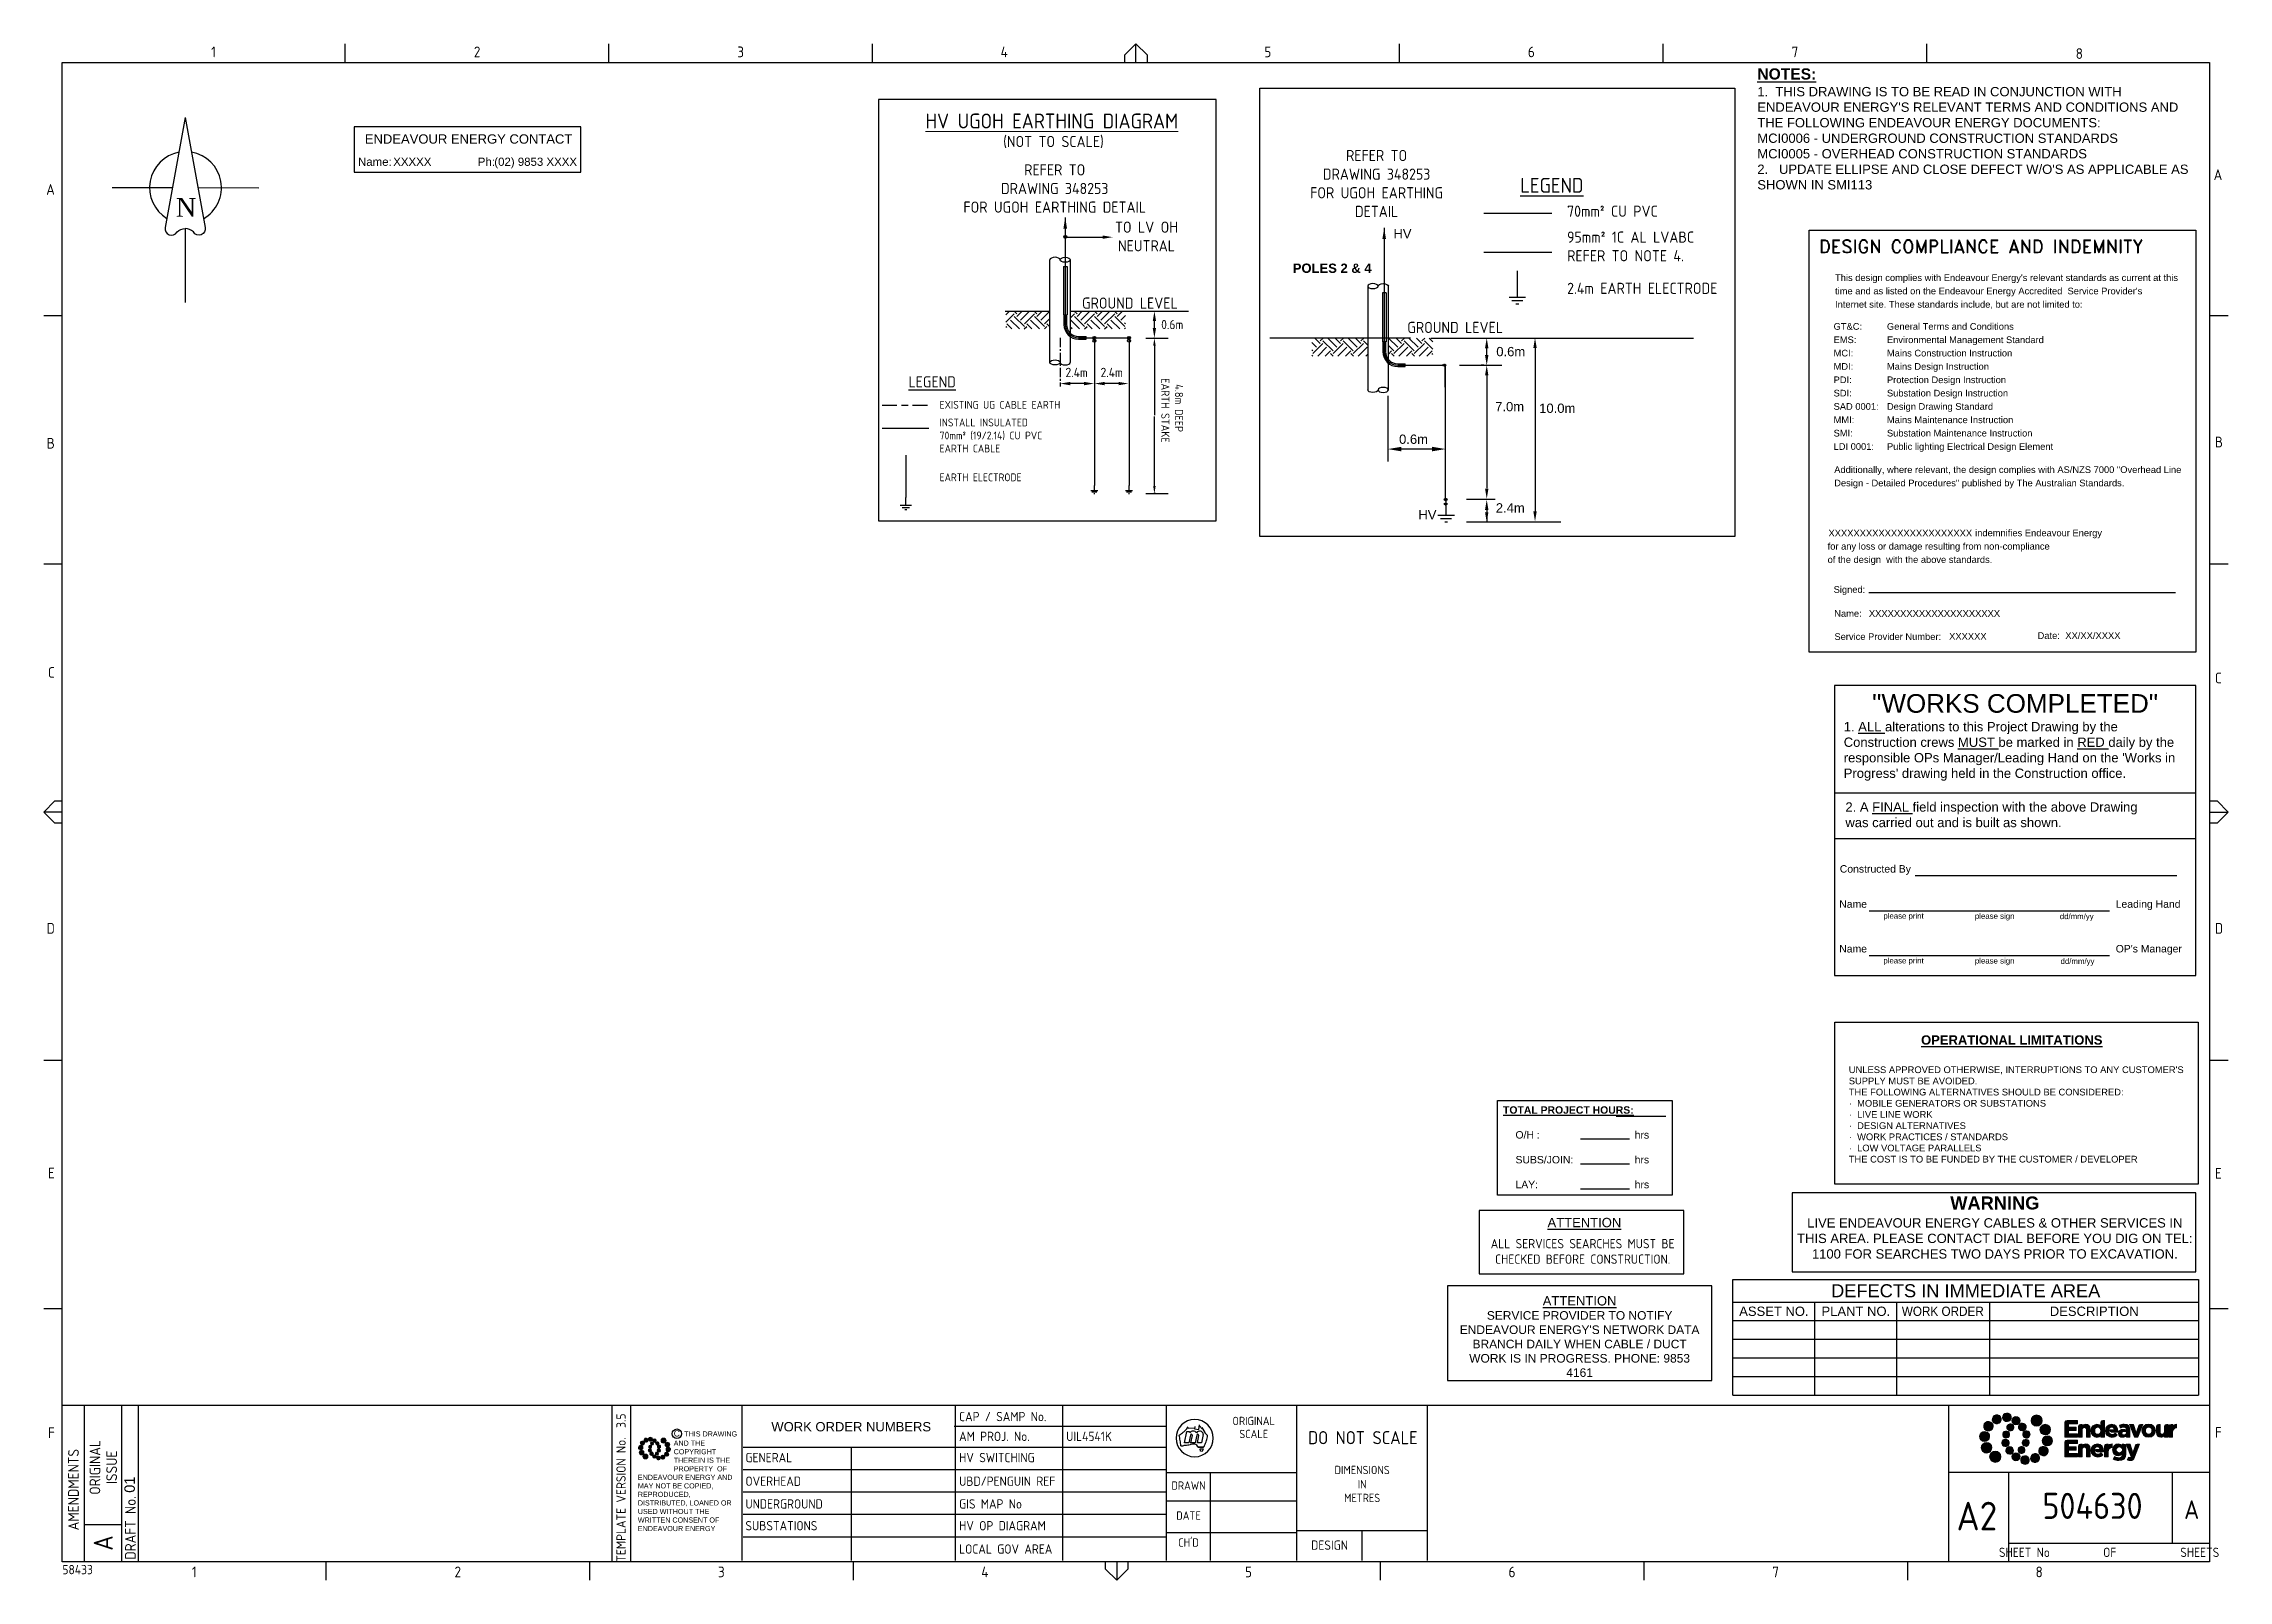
# Paper-space layout 'A2' of a CAD drawing. Header units: metres, sheet in millimetres. Extents: x 0 to 586, y 0 to 412.
import ezdxf
from ezdxf.enums import TextEntityAlignment as Align

# ---------------------------------------------------------------- set-up
doc = ezdxf.new("R2010")
doc.units = ezdxf.units.M
doc.linetypes.add('CENTERX2', pattern=[4, 2.5, -0.5, 0.5, -0.5])
doc.linetypes.add('IECLCHAINA', pattern=[8.2, 4, -1.2, 1.8, -1.2])
doc.layers.get('0').update_dxf_attribs({"color": 6})
doc.layers.add('Notes', color=7, linetype='Continuous')
doc.layers.add('SupportsUG_SP_EXT', color=7, linetype='Continuous')
doc.styles.add('ARIAL', font='arial.ttf', dxfattribs={"height": 2})
doc.styles.add('Elec', font='romand__.ttf')
doc.styles.add('iecISOCP', font='isocp.shx')
doc.styles.add('iecNAME', font='times.ttf')
doc.styles.add('ieISOCP', font='isocp.shx')
doc.styles.add('RoadName', font='arial.ttf', dxfattribs={"height": 2.5})
doc.styles.get("Standard").update_dxf_attribs({"font": 'arial.ttf'})
doc.styles.add('SUB_LABEL', font='arial.ttf')
doc.linetypes.add('Cable New UG', pattern='A,7,-0.25,["x",Standard,S=2,R=0,X=0.2,Y=-0.8],-2.1', length=9.35)
doc.linetypes.add('IECL4ELDF', pattern='A,7,-2.2,[130,ltypeshp.shx,S=0.8,R=0,X=0,Y=0],-2.2', length=11.4)
doc.linetypes.add('IECLCABS1', pattern='A,7,-0.5,["/",Standard,S=1.5,R=0,X=0.2,Y=-0.7],-1.8', length=9.3)
doc.dimstyles.new('GISCAD Dim Style', dxfattribs={"dimtxt": 2.5, "dimasz": 3, "dimexe": 1.25, "dimexo": 0.625, "dimtad": 1, "dimtoh": 1, "dimdec": 1, "dimtxsty": 'ARIAL', "dimcen": 2.5, "dimadec": 0, "dimazin": 0, "dimtfac": 1, "dimtdec": 1, "dimtmove": 0, "dimatfit": 3, "dimfxl": 1.25, "dimarcsym": 0})
doc.dimstyles.get("Standard").update_dxf_attribs({"dimtxt": 0.18, "dimasz": 0.18, "dimexe": 0.18, "dimexo": 0.0625, "dimgap": 0.09, "dimtad": 0, "dimtih": 1, "dimtoh": 1, "dimdec": 4, "dimzin": 0, "dimdsep": 46, "dimtxsty": 'Standard', "dimcen": 0.09, "dimadec": 0, "dimazin": 0, "dimtfac": 1, "dimtdec": 4, "dimtofl": 0, "dimtmove": 0, "dimatfit": 3, "dimfxl": 1, "dimtolj": 1, "dimtzin": 0, "dimarcsym": 0})

psp = doc.layouts.new('A2')

# ---------------------------------------------------------------- texts
at = {"layer": 'Notes'}
for s, insert, char_height, width, attachment_point, style in [("{\\fArial|b1|i0|c0|p34;\\LNOTES:\\P\\fArial|b0|i0|c0|p34;\\H0.8333X;\\l1.  THIS DRAWING IS TO BE READ IN CONJUNCTION WITH ENDEAVOUR ENERGY'S RELEVANT TERMS AND CONDITIONS AND THE FOLLOWING ENDEAVOUR ENERGY DOCUMENTS:\\PMCI0006 - UNDERGROUND CONSTRUCTION STANDARDS\\PMCI0005 - OVERHEAD CONSTRUCTION STANDARDS\\P2.   UPDATE ELLIPSE AND CLOSE DEFECT W/O'S AS APPLICABLE AS SHOWN IN SMI113}", (459.81753, 405.58731), 3, 117.1902475, 1, 'iecISOCP'), ('(NOT TO SCALE)', (270.88323, 387.44605), 3, 32.2343986, 2, 'ieISOCP'), ('REFER TO\\PDRAWING 348253 \\PFOR UGOH EARTHING DETAIL', (357.61836, 383.68914), 3, 39.157384, 2, 'ieISOCP'), ('REFER TO\\PDRAWING 348253 \\PFOR UGOH EARTHING DETAIL', (271.21182, 379.84205), 3, 52.1140594, 2, 'ieISOCP'), ('{\\LLEGEND}', (404.66982, 376.18359), 4, 37.6589605, 2, 'ieISOCP'), ('TO LV OH NEUTRAL', (295.85483, 364.46102), 3, 19.1708825, 2, 'ieISOCP'), ('70mm² CU PVC', (408.75479, 368.742), 3, 33.3940027, 1, 'ieISOCP'), ('HV', (366.99275, 362.45449), 2.5, 3.8692755, 3, 'RoadName'), ('95mm² 1C AL LVABC\\PREFER TO NOTE 4.', (408.75479, 361.79314), 3, 42.9520581, 1, 'ieISOCP'), ('{\\fArial|b1|i0|c0|p34;POLES 2 & 4}', (345.69371, 353.18691), 2.5, 32.2343986, 2, 'SUB_LABEL'), ('2.4m EARTH ELECTRODE', (408.75479, 348.04278), 3, 43.2415853, 1, 'ieISOCP'), ('GROUND LEVEL', (278.55098, 344.07717), 3, 32.423267, 1, 'ieISOCP'), ('GROUND LEVEL', (365.86173, 337.54727), 3, 32.8285578, 1, 'ieISOCP'), ('{\\LLEGEND}', (238.32405, 322.94169), 3, 20.8286597, 2, 'ieISOCP'), ('INSTALL INSULATED 70mm² (19/2.14) CU PVC EARTH CABLE', (240.31187, 311.58882), 2.1, 28.7144357, 1, 'ieISOCP'), ('EXISTING UG CABLE EARTH', (240.31187, 316.33602), 2.1, 33.7313573, 1, 'ieISOCP'), ('EARTH ELECTRODE', (240.31187, 296.85948), 2.1, 29.895417, 1, 'ieISOCP')]:
    psp.add_mtext(s, dxfattribs=dict(at, insert=insert, char_height=char_height, width=width, attachment_point=attachment_point, style=style))
at = {"layer": 'Notes', "color": 7, "linetype": 'Continuous', "lineweight": 0, "insert": (270.43011, 391.4479), "char_height": 4, "width": 92.2344886, "attachment_point": 5, "style": 'iecISOCP'}
psp.add_mtext('{\\L\\C2;HV UGOH EARTHING DIAGRAM}', dxfattribs=at)
at = {"layer": 'Notes', "linetype": 'Continuous', "char_height": 2.5, "width": 11.1594974, "attachment_point": 5, "style": 'iecISOCP'}
for s, insert in [('0.6m', (302.76658, 336.83132)), ('2.4m', (277.10134, 323.96767)), ('2.4m', (286.51073, 323.96767))]:
    psp.add_mtext(s, dxfattribs=dict(at, insert=insert))
at = {"layer": 'Notes', "char_height": 2.5, "attachment_point": 5, "style": 'ARIAL'}
for s, insert in [('0.6m', (393.62964, 329.54439)), ('7.0m', (393.33276, 314.77467)), ('10.0m', (406.11592, 314.33973)), ('0.6m', (367.53177, 306.02912)), ('2.4m', (393.50271, 287.60645)), ('HV', (371.26135, 285.75317))]:
    psp.add_mtext(s, dxfattribs=dict(at, insert=insert))
at = {"layer": 'Notes', "linetype": 'Continuous', "insert": (302.74906, 314.38233), "char_height": 2.2, "width": 23.7615923, "attachment_point": 5, "rotation": 270, "style": 'iecISOCP'}
psp.add_mtext('4.8m DEEP\\P EARTH STAKE', dxfattribs=at)

# ---------------------------------------------------------------- blocks, each defined once
blk = doc.blocks.new('NorthPnt 11(NP11)')
for p, q in [((-19.7, 0.02), (-3.49, 0)), ((3.32, 0), (19.7, -0.02)), ((-0.08, -10.94), (-0.08, -30.8))]:
    blk.add_line(p, q)
for points in [[(-0.08, 18.81), (-5.43, -10.68, 0.877048), (-2.29, -11.9, -0.1543), (-0.08, -10.94, 0.090511)], [(-0.08, 18.81), (5.26, -10.68, -0.877048), (2.13, -11.9, 0.1543), (-0.08, -10.94, -0.090511)]]:
    blk.add_lwpolyline(points, format="xyb")
for start, end in [(100.5988, 238.86433), (300.09942, 80.43745)]:
    blk.add_arc((0, 0), 9.64, start, end)
at = {"color": 7, "style": 'iecNAME'}
blk.add_text('N', height=5.02, dxfattribs=at).set_placement((-2.62, -7.82))
blk = doc.blocks.new('Note_Attention')
at = {"layer": 'Notes', "color": 7}
blk.add_lwpolyline([(0, 0), (55, 0), (55, 17), (0, 17)], close=True, dxfattribs=at)
at = {"layer": 'Notes', "color": 7, "char_height": 2.5, "style": 'iecISOCP'}
for s, insert, width, attachment_point in [('{\\fArial|b0|i0|c0|p34;\\LATTENTION}', (28.29, 15), 20.8, 2), ('{\\C7;ALL SERVICES SEARCHES MUST BE CHECKED BEFORE CONSTRUCTION.}', (27.82, 6), 53, 5)]:
    blk.add_mtext(s, dxfattribs=dict(at, insert=insert, width=width, attachment_point=attachment_point))
blk = doc.blocks.new('Note_Warning')
at = {"layer": 'Notes', "color": 0, "linetype": 'Continuous'}
blk.add_lwpolyline([(0, 0), (108.42, -0.04), (108.37, 21.2), (0.02, 21.22)], close=True, dxfattribs=at)
at = {"layer": 'Notes', "color": 0, "linetype": 'Continuous', "insert": (54.44, 20.23), "char_height": 3.5, "width": 105.9, "attachment_point": 2, "style": 'iecISOCP'}
blk.add_mtext('{\\fArial|b1|i0|c0|p34;WARNING\\P\\fArial|b0|i0|c0|p34;\\H0.7143x;LIVE ENDEAVOUR ENERGY CABLES & OTHER SERVICES IN THIS AREA. PLEASE CONTACT DIAL BEFORE YOU DIG ON TEL: 1100 FOR SEARCHES TWO DAYS PRIOR TO EXCAVATION.}', dxfattribs=at)
blk = doc.blocks.new('Note_IE Contact')
at = {"linetype": 'ByBlock'}
blk.add_lwpolyline([(0, 0), (60.86, 0), (60.86, 12.14), (0, 12.14)], close=True, dxfattribs=at)
at = {"linetype": 'ByBlock', "style": 'ARIAL'}
for s, p in [('Name:', (1.06, 1.66)), ('Ph:', (33.21, 1.66))]:
    blk.add_text(s, height=2.2, dxfattribs=at).set_placement(p)
at = {"linetype": 'ByBlock', "insert": (30.74, 8.85), "char_height": 2.5, "width": 58.5524, "attachment_point": 5, "style": 'ARIAL'}
blk.add_mtext('ENDEAVOUR ENERGY CONTACT', dxfattribs=at)
at = {"linetype": 'ByBlock', "style": 'ARIAL'}
blk.add_attdef('%%UXXXXXXX', (10.51, 1.66), '', height=2.2, dxfattribs=at)
blk.add_attdef('PHONE', text='', height=2.2, dxfattribs=at).set_placement((59.84, 1.66), align=Align.RIGHT)
blk = doc.blocks.new('Note_Project Hours')
at = {"layer": 'Notes'}
blk.add_lwpolyline([(0, 25.42), (46.86, 25.42), (46.86, 0), (0, 0)], close=True, dxfattribs=at)
for points in [[(31.87, 21.27), (45.21, 21.27)], [(22.27, 15.15), (35.41, 15.15)], [(22.27, 8.46), (35.41, 8.46)], [(22.27, 1.78), (35.41, 1.78)]]:
    blk.add_lwpolyline(points, dxfattribs=at)
at = {"layer": 'Notes', "insert": (-3.17, 23.9), "char_height": 2, "width": 55.0391, "attachment_point": 1}
blk.add_mtext('{\\fArial|b1|i0|c238|p34;      \\LTOTAL PROJECT HOURS:\\P\\P\\fArial|b0|i0|c238|p34;\\l^IO/H :^I^I^I^Ihrs\\P\\P^ISUBS/JOIN:^I^I^Ihrs\\P\\P\\pi-4,l6,t6;^I^ILAY:   ^I^I^Ihrs}', dxfattribs=at)
blk = doc.blocks.new('Note_Notify Integral')
at = {"layer": 'Notes'}
blk.add_lwpolyline([(0, 0), (71, 0), (71, 25.42), (0, 25.42)], close=True, dxfattribs=at)
at = {"layer": 'Notes', "style": 'iecISOCP'}
for s, insert, char_height, width, attachment_point in [("{\\fArial|b0|i0|c0|p34;SERVICE PROVIDER TO NOTIFY ENDEAVOUR ENERGY'S NETWORK DATA BRANCH DAILY WHEN CABLE / DUCT WORK IS IN PROGRESS. PHONE: 9853 4161}", (35.5, 9.82), 2.3, 66.4, 5), ('{\\fArial|b0|i0|c0|p34;\\LATTENTION}', (35.5, 22.68), 2.5, 16.7, 2)]:
    blk.add_mtext(s, dxfattribs=dict(at, insert=insert, char_height=char_height, width=width, attachment_point=attachment_point))
blk = doc.blocks.new('Note_Defect List')
at = {"layer": 'Notes', "color": 0, "linetype": 'Continuous'}
for p, q in [((0, 31), (124.98, 31)), ((124.98, 31), (124.98, 0)), ((0, 25), (124.98, 25)), ((0, 20), (124.98, 20)), ((0, 15), (124.98, 15)), ((0, 10), (124.98, 10)), ((0, 5), (124.98, 5)), ((0, 0), (124.98, 0))]:
    blk.add_line(p, q, dxfattribs=at)
at = {"layer": 'Notes'}
for p, q in [((0, 0), (0, 31)), ((22, 0), (22, 25)), ((44, 0), (44, 25)), ((69, 0), (69, 25))]:
    blk.add_line(p, q, dxfattribs=at)
at = {"layer": 'Notes', "color": 0, "lineweight": 0}
blk.add_line((58.13, 31), (39.77, 31), dxfattribs=at)
at = {"layer": 'Notes', "color": 0, "linetype": 'Continuous', "attachment_point": 5, "style": 'ARIAL'}
for s, insert, char_height, width in [('DEFECTS IN IMMEDIATE AREA', (62.49, 28), 3.5, 124.9809), ('ASSET NO.', (11, 22.5), 2.5, 22), ('PLANT NO.', (33, 22.5), 2.5, 22), ('{\\W0.9;WORK ORDER}', (56.34, 22.5), 2.5, 24.676), ('DESCRIPTION', (96.99, 22.5), 2.5, 55.9809)]:
    blk.add_mtext(s, dxfattribs=dict(at, insert=insert, char_height=char_height, width=width))
blk = doc.blocks.new('Note_Operational Limitations')
at = {"layer": 'Notes', "linetype": 'Continuous', "lineweight": -3}
blk.add_lwpolyline([(0, 43.53), (97.49, 43.53), (97.49, 0), (0, 0)], close=True, dxfattribs=at)
at = {"layer": 'Notes', "linetype": 'Continuous', "lineweight": -3, "insert": (3.7, 39.97), "char_height": 2.50005, "width": 90.8, "attachment_point": 1}
blk.add_mtext("{\\fArial|b1|i0|c0|p34;                 \\C7;   \\LOPERATIONAL LIMITATIONS\\P\\P\\fArial|b0|i0|c0|p34;\\H0.72x;\\lUNLESS APPROVED OTHERWISE, INTERRUPTIONS TO ANY CUSTOMER'S SUPPLY MUST BE AVOIDED.\\PTHE FOLLOWING ALTERNATIVES SHOULD BE CONSIDERED:\\P·  MOBILE GENERATORS OR SUBSTATIONS\\P·  LIVE LINE WORK\\P·  DESIGN ALTERNATIVES\\P·  WORK PRACTICES / STANDARDS\\P·  LOW VOLTAGE PARALLELS\\PTHE COST IS TO BE FUNDED BY THE CUSTOMER / DEVELOPER}", dxfattribs=at)
blk = doc.blocks.new('NOTE_DESIGN-COMPLIANCE')
blk.add_line((16, 16.01), (98.33, 16.01))
blk.add_lwpolyline([(0, 113.3), (103.74, 113.3), (103.74, 0), (0, 0)], close=True)
at = {"color": 7, "lineweight": -3, "style": 'Elec'}
blk.add_text('DESIGN COMPLIANCE AND INDEMNITY', height=3.5, dxfattribs=at).set_placement((2.6, 106.13), align=Align.BOTTOM_LEFT)
at = {"color": 7, "lineweight": -3}
for s, p in [('Signed:', (6.54, 17.75)), ('Name:', (6.71, 11.32)), ('Service Provider Number:', (6.76, 5.11)), ('Date: ', (61.29, 5.38))]:
    blk.add_text(s, height=1.79, dxfattribs=at).set_placement(p, align=Align.TOP_LEFT)
at = {"color": 7, "lineweight": -3, "char_height": 1.79, "line_spacing_factor": 1.2}
for s, insert, attachment_point in [("This design complies with Endeavour Energy's relevant standards as current at this \\Ptime and as listed on the Endeavour Energy Accredited  Service Provider's\\PInternet site. These standards include, but are not limited to:", (6.92, 92.16), 7), ('GT&C:^IGeneral Terms and Conditions\\PEMS:^I^IEnvironmental Management Standard\\PMCI:^I^IMains Construction Instruction\\PMDI:^I^IMains Design Instruction\\PPDI:^I^IProtection Design Instruction\\PSDI:^I^ISubstation Design Instruction\\PSAD 0001:^IDesign Drawing Standard\\PMMI:^I^IMains Maintenance Instruction\\PSMI:^I^ISubstation Maintenance Instruction\\PLDI 0001:^IPublic lighting Electrical Design Element ', (6.53, 88.36), 1), ('\\PAdditionally, where relevant, the design complies with AS/NZS 7000 "Overhead Line\\PDesign - Detailed Procedures" published by The Australian Standards.', (6.7, 53.5), 1), ('                                                         indemnifies Endeavour Energy \\Pfor any loss or damage resulting from non-compliance \\Pof the design  with the above standards.', (4.93, 32.94), 1)]:
    blk.add_mtext(s, dxfattribs=dict(at, insert=insert, attachment_point=attachment_point))
at = {"ltscale": 0.5}
for tag, p in [('COMPANYNAME', (5.15, 31.1)), ('NAME', (16, 9.52)), ('SPN', (37.54, 3.38)), ('DATE', (68.73, 3.59))]:
    blk.add_attdef(tag, p, '', height=1.8, dxfattribs=at)
blk = doc.blocks.new('EE_LOGO_SMALL')
at = {"layer": 'Notes'}
h = blk.add_hatch(color=256, dxfattribs=at)
edge = h.paths.add_edge_path()
edge.add_spline(control_points=[(-8.4, 2), (-9.2, 2), (-9.8, 1.4), (-9.8, 0.7), (-9.9, -0.1), (-9.3, -0.7), (-8.6, -0.8), (-7.8, -0.8), (-7.2, -0.2), (-7.1, 0.5), (-7.1, 1.3), (-7.7, 1.9), (-8.4, 2)], knot_values=[0, 0, 0, 0, 1, 1, 1, 2, 2, 2, 3, 3, 3, 4, 4, 4, 4], degree=3, periodic=0)
h = blk.add_hatch(color=256, dxfattribs=at)
edge = h.paths.add_edge_path()
edge.add_spline(control_points=[(-6.8, 4.5), (-7.4, 4.8), (-8.2, 4.6), (-8.6, 4), (-8.9, 3.4), (-8.7, 2.6), (-8.1, 2.2), (-7.5, 1.9), (-6.7, 2.1), (-6.3, 2.7), (-6, 3.3), (-6.2, 4.1), (-6.8, 4.5)], knot_values=[0, 0, 0, 0, 1, 1, 1, 2, 2, 2, 3, 3, 3, 4, 4, 4, 4], degree=3, periodic=0)
h = blk.add_hatch(color=256, dxfattribs=at)
edge = h.paths.add_edge_path()
edge.add_spline(control_points=[(-4.2, 5.9), (-4.6, 6.5), (-5.3, 6.6), (-5.9, 6.3), (-6.4, 5.9), (-6.6, 5.1), (-6.2, 4.6), (-5.9, 4), (-5.1, 3.8), (-4.6, 4.2), (-4, 4.6), (-3.8, 5.3), (-4.2, 5.9)], knot_values=[0, 0, 0, 0, 1, 1, 1, 2, 2, 2, 3, 3, 3, 4, 4, 4, 4], degree=3, periodic=0)
h = blk.add_hatch(color=256, dxfattribs=at)
edge = h.paths.add_edge_path()
edge.add_spline(control_points=[(-1.3, 5.9), (-1.4, 6.5), (-2, 7), (-2.6, 6.9), (-3.3, 6.9), (-3.7, 6.3), (-3.7, 5.6), (-3.6, 5), (-3, 4.5), (-2.4, 4.6), (-1.7, 4.7), (-1.3, 5.2), (-1.3, 5.9)], knot_values=[0, 0, 0, 0, 1, 1, 1, 2, 2, 2, 3, 3, 3, 4, 4, 4, 4], degree=3, periodic=0)
h = blk.add_hatch(color=256, dxfattribs=at)
edge = h.paths.add_edge_path()
edge.add_spline(control_points=[(-2.5, 2.1), (-3, 2.2), (-3.5, 1.9), (-3.6, 1.3), (-3.7, 0.8), (-3.4, 0.3), (-2.9, 0.2), (-2.4, 0.1), (-1.9, 0.4), (-1.8, 0.9), (-1.7, 1.5), (-2, 2), (-2.5, 2.1)], knot_values=[0, 0, 0, 0, 1, 1, 1, 2, 2, 2, 3, 3, 3, 4, 4, 4, 4], degree=3, periodic=0)
h = blk.add_hatch(color=256, dxfattribs=at)
edge = h.paths.add_edge_path()
edge.add_spline(control_points=[(1, 4.9), (1, 4.3), (0.5, 3.8), (-0.1, 3.8), (-0.7, 3.8), (-1.2, 4.3), (-1.2, 4.9), (-1.2, 5.5), (-0.7, 6), (-0.1, 6), (0.5, 6), (1, 5.5), (1, 4.9)], knot_values=[0, 0, 0, 0, 1, 1, 1, 2, 2, 2, 3, 3, 3, 4, 4, 4, 4], degree=3, periodic=0)
edge = h.paths.add_edge_path()
edge.add_spline(control_points=[(-1.4, 4), (-1.9, 4.1), (-2.4, 3.8), (-2.5, 3.3), (-2.6, 2.7), (-2.3, 2.2), (-1.8, 2.1), (-1.3, 2), (-0.7, 2.3), (-0.6, 2.9), (-0.5, 3.4), (-0.9, 3.9), (-1.4, 4)], knot_values=[0, 0, 0, 0, 1, 1, 1, 2, 2, 2, 3, 3, 3, 4, 4, 4, 4], degree=3, periodic=0)
h = blk.add_hatch(color=256, dxfattribs=at)
edge = h.paths.add_edge_path()
edge.add_spline(control_points=[(2.3, 2.4), (2.8, 2.8), (2.8, 3.4), (2.4, 3.9), (2, 4.3), (1.4, 4.3), (0.9, 3.9), (0.5, 3.6), (0.5, 2.9), (0.9, 2.5), (1.2, 2), (1.9, 2), (2.3, 2.4)], knot_values=[0, 0, 0, 0, 1, 1, 1, 2, 2, 2, 3, 3, 3, 4, 4, 4, 4], degree=3, periodic=0)
edge = h.paths.add_edge_path()
edge.add_spline(control_points=[(1, 4.9), (1, 4.3), (0.5, 3.8), (-0.1, 3.8), (-0.7, 3.8), (-1.2, 4.3), (-1.2, 4.9), (-1.2, 5.5), (-0.7, 6), (-0.1, 6), (0.5, 6), (1, 5.5), (1, 4.9)], knot_values=[0, 0, 0, 0, 1, 1, 1, 2, 2, 2, 3, 3, 3, 4, 4, 4, 4], degree=3, periodic=0)
h = blk.add_hatch(color=256, dxfattribs=at)
edge = h.paths.add_edge_path()
edge.add_spline(control_points=[(1, 4.9), (1, 4.3), (0.5, 3.8), (-0.1, 3.8), (-0.7, 3.8), (-1.2, 4.3), (-1.2, 4.9), (-1.2, 5.5), (-0.7, 6), (-0.1, 6), (0.5, 6), (1, 5.5), (1, 4.9)], knot_values=[0, 0, 0, 0, 1, 1, 1, 2, 2, 2, 3, 3, 3, 4, 4, 4, 4], degree=3, periodic=0)
edge = h.paths.add_edge_path(flags=16)
edge.add_spline(control_points=[(1, 4.9), (1, 4.3), (0.5, 3.8), (-0.1, 3.8), (-0.7, 3.8), (-1.2, 4.3), (-1.2, 4.9), (-1.2, 5.5), (-0.7, 6), (-0.1, 6), (0.5, 6), (1, 5.5), (1, 4.9)], knot_values=[0, 0, 0, 0, 1, 1, 1, 2, 2, 2, 3, 3, 3, 4, 4, 4, 4], degree=3, periodic=0)
h = blk.add_hatch(color=256, dxfattribs=at)
edge = h.paths.add_edge_path()
edge.add_spline(control_points=[(3, 0.2), (3.5, 0.3), (3.8, 0.9), (3.7, 1.4), (3.6, 1.9), (3, 2.3), (2.5, 2.1), (1.9, 2), (1.6, 1.4), (1.8, 0.9), (1.9, 0.4), (2.5, 0.1), (3, 0.2)], knot_values=[0, 0, 0, 0, 1, 1, 1, 2, 2, 2, 3, 3, 3, 4, 4, 4, 4], degree=3, periodic=0)
h = blk.add_hatch(color=256, dxfattribs=at)
edge = h.paths.add_edge_path()
edge.add_spline(control_points=[(7, 4.9), (7, 4), (6.3, 3.4), (5.5, 3.4), (4.6, 3.4), (4, 4), (4, 4.9), (4, 5.7), (4.6, 6.4), (5.5, 6.4), (6.3, 6.4), (7, 5.7), (7, 4.9)], knot_values=[0, 0, 0, 0, 1, 1, 1, 2, 2, 2, 3, 3, 3, 4, 4, 4, 4], degree=3, periodic=0)
h = blk.add_hatch(color=256, dxfattribs=at)
edge = h.paths.add_edge_path()
edge.add_spline(control_points=[(8.4, 1.1), (9.1, 1.5), (9.4, 2.3), (9.1, 3), (8.8, 3.7), (7.9, 4.1), (7.2, 3.8), (6.5, 3.4), (6.2, 2.6), (6.5, 1.9), (6.8, 1.2), (7.7, 0.8), (8.4, 1.1)], knot_values=[0, 0, 0, 0, 1, 1, 1, 2, 2, 2, 3, 3, 3, 4, 4, 4, 4], degree=3, periodic=0)
h = blk.add_hatch(color=256, dxfattribs=at)
edge = h.paths.add_edge_path()
edge.add_spline(control_points=[(8.3, -1.9), (9, -1.9), (9.7, -1.4), (9.7, -0.6), (9.7, 0.1), (9.2, 0.8), (8.4, 0.8), (7.7, 0.8), (7, 0.3), (7, -0.5), (6.9, -1.2), (7.5, -1.9), (8.3, -1.9)], knot_values=[0, 0, 0, 0, 1, 1, 1, 2, 2, 2, 3, 3, 3, 4, 4, 4, 4], degree=3, periodic=0)
h = blk.add_hatch(color=256, dxfattribs=at)
edge = h.paths.add_edge_path()
edge.add_spline(control_points=[(-8.5, -1.1), (-9.2, -1.4), (-9.6, -2.3), (-9.3, -3), (-8.9, -3.7), (-8.1, -4), (-7.4, -3.7), (-6.7, -3.4), (-6.3, -2.5), (-6.6, -1.8), (-7, -1.1), (-7.8, -0.8), (-8.5, -1.1)], knot_values=[0, 0, 0, 0, 1, 1, 1, 2, 2, 2, 3, 3, 3, 4, 4, 4, 4], degree=3, periodic=0)
h = blk.add_hatch(color=256, dxfattribs=at)
edge = h.paths.add_edge_path()
edge.add_spline(control_points=[(-7.1, -4.8), (-7.1, -4), (-6.5, -3.3), (-5.6, -3.3), (-4.8, -3.3), (-4.1, -4), (-4.1, -4.8), (-4.1, -5.7), (-4.8, -6.3), (-5.6, -6.3), (-6.5, -6.3), (-7.1, -5.7), (-7.1, -4.8)], knot_values=[0, 0, 0, 0, 1, 1, 1, 2, 2, 2, 3, 3, 3, 4, 4, 4, 4], degree=3, periodic=0)
h = blk.add_hatch(color=256, dxfattribs=at)
edge = h.paths.add_edge_path()
edge.add_spline(control_points=[(-3.1, -0.2), (-3.7, -0.3), (-4, -0.8), (-3.8, -1.4), (-3.7, -1.9), (-3.2, -2.2), (-2.6, -2.1), (-2.1, -1.9), (-1.8, -1.4), (-1.9, -0.9), (-2.1, -0.3), (-2.6, 0), (-3.1, -0.2)], knot_values=[0, 0, 0, 0, 1, 1, 1, 2, 2, 2, 3, 3, 3, 4, 4, 4, 4], degree=3, periodic=0)
h = blk.add_hatch(color=256, dxfattribs=at)
edge = h.paths.add_edge_path()
edge.add_spline(control_points=[(-2.5, -2.3), (-2.9, -2.7), (-3, -3.4), (-2.6, -3.8), (-2.2, -4.2), (-1.5, -4.3), (-1.1, -3.9), (-0.7, -3.5), (-0.6, -2.8), (-1, -2.4), (-1.4, -2), (-2, -1.9), (-2.5, -2.3)], knot_values=[0, 0, 0, 0, 1, 1, 1, 2, 2, 2, 3, 3, 3, 4, 4, 4, 4], degree=3, periodic=0)
h = blk.add_hatch(color=256, dxfattribs=at)
edge = h.paths.add_edge_path()
edge.add_spline(control_points=[(-1.2, -4.8), (-1.2, -4.2), (-0.7, -3.7), (-0.1, -3.7), (0.5, -3.7), (1, -4.2), (1, -4.8), (1, -5.4), (0.5, -5.9), (-0.1, -5.9), (-0.7, -5.9), (-1.2, -5.4), (-1.2, -4.8)], knot_values=[0, 0, 0, 0, 1, 1, 1, 2, 2, 2, 3, 3, 3, 4, 4, 4, 4], degree=3, periodic=0)
h = blk.add_hatch(color=256, dxfattribs=at)
edge = h.paths.add_edge_path()
edge.add_spline(control_points=[(1.2, -3.9), (1.7, -4.1), (2.2, -3.7), (2.3, -3.2), (2.5, -2.7), (2.1, -2.2), (1.6, -2.1), (1.1, -2), (0.6, -2.3), (0.5, -2.8), (0.4, -3.3), (0.7, -3.8), (1.2, -3.9)], knot_values=[0, 0, 0, 0, 1, 1, 1, 2, 2, 2, 3, 3, 3, 4, 4, 4, 4], degree=3, periodic=0)
h = blk.add_hatch(color=256, dxfattribs=at)
edge = h.paths.add_edge_path()
edge.add_spline(control_points=[(1.2, -5.8), (1.3, -6.5), (1.8, -6.9), (2.5, -6.9), (3.1, -6.8), (3.6, -6.2), (3.5, -5.6), (3.4, -5), (2.9, -4.5), (2.2, -4.6), (1.6, -4.6), (1.1, -5.2), (1.2, -5.8)], knot_values=[0, 0, 0, 0, 1, 1, 1, 2, 2, 2, 3, 3, 3, 4, 4, 4, 4], degree=3, periodic=0)
h = blk.add_hatch(color=256, dxfattribs=at)
edge = h.paths.add_edge_path()
edge.add_spline(control_points=[(2.4, -2), (2.9, -2.1), (3.4, -1.8), (3.5, -1.3), (3.6, -0.8), (3.3, -0.3), (2.8, -0.2), (2.2, -0.1), (1.7, -0.4), (1.6, -0.9), (1.5, -1.4), (1.8, -1.9), (2.4, -2)], knot_values=[0, 0, 0, 0, 1, 1, 1, 2, 2, 2, 3, 3, 3, 4, 4, 4, 4], degree=3, periodic=0)
h = blk.add_hatch(color=256, dxfattribs=at)
edge = h.paths.add_edge_path()
edge.add_spline(control_points=[(4, -5.8), (4.4, -6.4), (5.2, -6.6), (5.7, -6.2), (6.3, -5.8), (6.5, -5.1), (6.1, -4.5), (5.7, -4), (5, -3.8), (4.4, -4.2), (3.8, -4.5), (3.7, -5.3), (4, -5.8)], knot_values=[0, 0, 0, 0, 1, 1, 1, 2, 2, 2, 3, 3, 3, 4, 4, 4, 4], degree=3, periodic=0)
h = blk.add_hatch(color=256, dxfattribs=at)
edge = h.paths.add_edge_path()
edge.add_spline(control_points=[(6.7, -4.4), (7.3, -4.8), (8.1, -4.6), (8.4, -4), (8.8, -3.3), (8.6, -2.6), (8, -2.2), (7.3, -1.8), (6.6, -2.1), (6.2, -2.7), (5.8, -3.3), (6, -4.1), (6.7, -4.4)], knot_values=[0, 0, 0, 0, 1, 1, 1, 2, 2, 2, 3, 3, 3, 4, 4, 4, 4], degree=3, periodic=0)
at = {"layer": 'Notes', "lineweight": 0}
for points in [[(1.8, 2.1), (1.8, 2.1)], [(-2, -2.1), (-2, -2.1)]]:
    blk.add_lwpolyline(points, dxfattribs=at)
for points in [[(-8.4, 2), (-9.2, 2), (-9.8, 1.4), (-9.8, 0.7), (-9.9, -0.1), (-9.3, -0.7), (-8.6, -0.8), (-7.8, -0.8), (-7.2, -0.2), (-7.1, 0.5), (-7.1, 1.3), (-7.7, 1.9), (-8.4, 2)], [(-6.8, 4.5), (-7.4, 4.8), (-8.2, 4.6), (-8.6, 4), (-8.9, 3.4), (-8.7, 2.6), (-8.1, 2.2), (-7.5, 1.9), (-6.7, 2.1), (-6.3, 2.7), (-6, 3.3), (-6.2, 4.1), (-6.8, 4.5)], [(-4.2, 5.9), (-4.6, 6.5), (-5.3, 6.6), (-5.9, 6.3), (-6.4, 5.9), (-6.6, 5.1), (-6.2, 4.6), (-5.9, 4), (-5.1, 3.8), (-4.6, 4.2), (-4, 4.6), (-3.8, 5.3), (-4.2, 5.9)], [(-1.3, 5.9), (-1.4, 6.5), (-2, 7), (-2.6, 6.9), (-3.3, 6.9), (-3.7, 6.3), (-3.7, 5.6), (-3.6, 5), (-3, 4.5), (-2.4, 4.6), (-1.7, 4.7), (-1.3, 5.2), (-1.3, 5.9)], [(-2.5, 2.1), (-3, 2.2), (-3.5, 1.9), (-3.6, 1.3), (-3.7, 0.8), (-3.4, 0.3), (-2.9, 0.2), (-2.4, 0.1), (-1.9, 0.4), (-1.8, 0.9), (-1.7, 1.5), (-2, 2), (-2.5, 2.1)], [(-1.4, 4), (-1.9, 4.1), (-2.4, 3.8), (-2.5, 3.3), (-2.6, 2.7), (-2.3, 2.2), (-1.8, 2.1), (-1.3, 2), (-0.7, 2.3), (-0.6, 2.9), (-0.5, 3.4), (-0.9, 3.9), (-1.4, 4)], [(1, 4.9), (1, 4.3), (0.5, 3.8), (-0.1, 3.8), (-0.7, 3.8), (-1.2, 4.3), (-1.2, 4.9), (-1.2, 5.5), (-0.7, 6), (-0.1, 6), (0.5, 6), (1, 5.5), (1, 4.9)], [(1, 4.9), (1, 4.3), (0.5, 3.8), (-0.1, 3.8), (-0.7, 3.8), (-1.2, 4.3), (-1.2, 4.9), (-1.2, 5.5), (-0.7, 6), (-0.1, 6), (0.5, 6), (1, 5.5), (1, 4.9)], [(2.3, 2.4), (2.8, 2.8), (2.8, 3.4), (2.4, 3.9), (2, 4.3), (1.4, 4.3), (0.9, 3.9), (0.5, 3.6), (0.5, 2.9), (0.9, 2.5), (1.2, 2), (1.9, 2), (2.3, 2.4)], [(3, 0.2), (3.5, 0.3), (3.8, 0.9), (3.7, 1.4), (3.6, 1.9), (3, 2.3), (2.5, 2.1), (1.9, 2), (1.6, 1.4), (1.8, 0.9), (1.9, 0.4), (2.5, 0.1), (3, 0.2)], [(7, 4.9), (7, 4), (6.3, 3.4), (5.5, 3.4), (4.6, 3.4), (4, 4), (4, 4.9), (4, 5.7), (4.6, 6.4), (5.5, 6.4), (6.3, 6.4), (7, 5.7), (7, 4.9)], [(8.4, 1.1), (9.1, 1.5), (9.4, 2.3), (9.1, 3), (8.8, 3.7), (7.9, 4.1), (7.2, 3.8), (6.5, 3.4), (6.2, 2.6), (6.5, 1.9), (6.8, 1.2), (7.7, 0.8), (8.4, 1.1)], [(8.3, -1.9), (9, -1.9), (9.7, -1.4), (9.7, -0.6), (9.7, 0.1), (9.2, 0.8), (8.4, 0.8), (7.7, 0.8), (7, 0.3), (7, -0.5), (6.9, -1.2), (7.5, -1.9), (8.3, -1.9)], [(-8.5, -1.1), (-9.2, -1.4), (-9.6, -2.3), (-9.3, -3), (-8.9, -3.7), (-8.1, -4), (-7.4, -3.7), (-6.7, -3.4), (-6.3, -2.5), (-6.6, -1.8), (-7, -1.1), (-7.8, -0.8), (-8.5, -1.1)], [(-7.1, -4.8), (-7.1, -4), (-6.5, -3.3), (-5.6, -3.3), (-4.8, -3.3), (-4.1, -4), (-4.1, -4.8), (-4.1, -5.7), (-4.8, -6.3), (-5.6, -6.3), (-6.5, -6.3), (-7.1, -5.7), (-7.1, -4.8)], [(-3.1, -0.2), (-3.7, -0.3), (-4, -0.8), (-3.8, -1.4), (-3.7, -1.9), (-3.2, -2.2), (-2.6, -2.1), (-2.1, -1.9), (-1.8, -1.4), (-1.9, -0.9), (-2.1, -0.3), (-2.6, 0), (-3.1, -0.2)], [(-2.5, -2.3), (-2.9, -2.7), (-3, -3.4), (-2.6, -3.8), (-2.2, -4.2), (-1.5, -4.3), (-1.1, -3.9), (-0.7, -3.5), (-0.6, -2.8), (-1, -2.4), (-1.4, -2), (-2, -1.9), (-2.5, -2.3)], [(-1.2, -4.8), (-1.2, -4.2), (-0.7, -3.7), (-0.1, -3.7), (0.5, -3.7), (1, -4.2), (1, -4.8), (1, -5.4), (0.5, -5.9), (-0.1, -5.9), (-0.7, -5.9), (-1.2, -5.4), (-1.2, -4.8)], [(1.2, -3.9), (1.7, -4.1), (2.2, -3.7), (2.3, -3.2), (2.5, -2.7), (2.1, -2.2), (1.6, -2.1), (1.1, -2), (0.6, -2.3), (0.5, -2.8), (0.4, -3.3), (0.7, -3.8), (1.2, -3.9)], [(1.2, -5.8), (1.3, -6.5), (1.8, -6.9), (2.5, -6.9), (3.1, -6.8), (3.6, -6.2), (3.5, -5.6), (3.4, -5), (2.9, -4.5), (2.2, -4.6), (1.6, -4.6), (1.1, -5.2), (1.2, -5.8)], [(2.4, -2), (2.9, -2.1), (3.4, -1.8), (3.5, -1.3), (3.6, -0.8), (3.3, -0.3), (2.8, -0.2), (2.2, -0.1), (1.7, -0.4), (1.6, -0.9), (1.5, -1.4), (1.8, -1.9), (2.4, -2)], [(4, -5.8), (4.4, -6.4), (5.2, -6.6), (5.7, -6.2), (6.3, -5.8), (6.5, -5.1), (6.1, -4.5), (5.7, -4), (5, -3.8), (4.4, -4.2), (3.8, -4.5), (3.7, -5.3), (4, -5.8)], [(6.7, -4.4), (7.3, -4.8), (8.1, -4.6), (8.4, -4), (8.8, -3.3), (8.6, -2.6), (8, -2.2), (7.3, -1.8), (6.6, -2.1), (6.2, -2.7), (5.8, -3.3), (6, -4.1), (6.7, -4.4)]]:
    blk.add_open_spline(points, degree=3, knots=[0, 0, 0, 0, 1, 1, 1, 2, 2, 2, 3, 3, 3, 4, 4, 4, 4], dxfattribs=at)
blk = doc.blocks.new('EE_COPYRIGHT_A2')
at = {"layer": 'Notes'}
blk.add_circle((9.53, -0.82), 1.15, dxfattribs=at)
at = {"xscale": 0.4, "yscale": 0.4, "zscale": 0.4}
blk.add_blockref('EE_LOGO_SMALL', (4.09, -4.46), dxfattribs=at)
at = {"layer": 'Notes', "insert": (0, 0), "char_height": 1.25, "width": 24.1208, "attachment_point": 1, "style": 'ARIAL'}
blk.add_mtext('\\pt8.75;               ^I{\\H1.2x;C } THIS DRAWING\\P\\pi-8.75,l8.75,t8.75,20;       ^IAND THE ^I\\P\\pi0,t8.75;COPYRIGHT\\P\\pi-8.75,t1.25,8.75;^I^ITHEREIN IS THE PROPERTY  OF \\P\\pi0,l0,t1.25;ENDEAVOUR ENERGY AND MAY NOT BE COPIED, REPRODUCED, DISTRIBUTED, LOANED OR USED WITHOUT THE WRITTEN CONSENT OF ENDEAVOUR ENERGY', dxfattribs=at)
blk = doc.blocks.new('EE_LOGO')
h = blk.add_hatch(color=7)
edge = h.paths.add_edge_path()
edge.add_spline(control_points=[(-21.12, 5.87), (-21.48, 6.44), (-22.24, 6.61), (-22.81, 6.24), (-23.37, 5.88), (-23.54, 5.12), (-23.17, 4.55), (-22.81, 3.98), (-22.05, 3.82), (-21.48, 4.19), (-20.92, 4.55), (-20.75, 5.31), (-21.12, 5.87)], knot_values=[0, 0, 0, 0, 1, 1, 1, 2, 2, 2, 3, 3, 3, 4, 4, 4, 4], degree=3, periodic=0)
h = blk.add_hatch(color=7)
edge = h.paths.add_edge_path()
edge.add_spline(control_points=[(-18.27, 5.87), (-18.34, 6.5), (-18.91, 6.97), (-19.54, 6.9), (-20.18, 6.84), (-20.65, 6.27), (-20.58, 5.63), (-20.52, 4.99), (-19.95, 4.53), (-19.31, 4.59), (-18.67, 4.66), (-18.21, 5.23), (-18.27, 5.87)], knot_values=[0, 0, 0, 0, 1, 1, 1, 2, 2, 2, 3, 3, 3, 4, 4, 4, 4], degree=3, periodic=0)
h = blk.add_hatch(color=7)
edge = h.paths.add_edge_path()
edge.add_spline(control_points=[(-15.91, 4.86), (-15.91, 4.26), (-16.4, 3.77), (-17, 3.77), (-17.6, 3.77), (-18.08, 4.26), (-18.08, 4.86), (-18.08, 5.46), (-17.6, 5.95), (-17, 5.95), (-16.4, 5.95), (-15.91, 5.46), (-15.91, 4.86)], knot_values=[0, 0, 0, 0, 1, 1, 1, 2, 2, 2, 3, 3, 3, 4, 4, 4, 4], degree=3, periodic=0)
edge = h.paths.add_edge_path()
edge.add_spline(control_points=[(-18.29, 3.97), (-18.8, 4.08), (-19.3, 3.76), (-19.41, 3.25), (-19.52, 2.74), (-19.2, 2.23), (-18.69, 2.12), (-18.18, 2.01), (-17.67, 2.33), (-17.56, 2.84), (-17.45, 3.35), (-17.78, 3.86), (-18.29, 3.97)], knot_values=[0, 0, 0, 0, 1, 1, 1, 2, 2, 2, 3, 3, 3, 4, 4, 4, 4], degree=3, periodic=0)
h = blk.add_hatch(color=7)
edge = h.paths.add_edge_path()
edge.add_spline(control_points=[(-14.59, 2.36), (-14.16, 2.75), (-14.12, 3.41), (-14.51, 3.84), (-14.89, 4.27), (-15.55, 4.31), (-15.99, 3.93), (-16.42, 3.54), (-16.46, 2.88), (-16.07, 2.45), (-15.69, 2.01), (-15.02, 1.98), (-14.59, 2.36)], knot_values=[0, 0, 0, 0, 1, 1, 1, 2, 2, 2, 3, 3, 3, 4, 4, 4, 4], degree=3, periodic=0)
edge = h.paths.add_edge_path()
edge.add_spline(control_points=[(-15.91, 4.86), (-15.91, 4.26), (-16.4, 3.77), (-17, 3.77), (-17.6, 3.77), (-18.08, 4.26), (-18.08, 4.86), (-18.08, 5.46), (-17.6, 5.95), (-17, 5.95), (-16.4, 5.95), (-15.91, 5.46), (-15.91, 4.86)], knot_values=[0, 0, 0, 0, 1, 1, 1, 2, 2, 2, 3, 3, 3, 4, 4, 4, 4], degree=3, periodic=0)
h = blk.add_hatch(color=7)
edge = h.paths.add_edge_path()
edge.add_spline(control_points=[(-15.91, 4.86), (-15.91, 4.26), (-16.4, 3.77), (-17, 3.77), (-17.6, 3.77), (-18.08, 4.26), (-18.08, 4.86), (-18.08, 5.46), (-17.6, 5.95), (-17, 5.95), (-16.4, 5.95), (-15.91, 5.46), (-15.91, 4.86)], knot_values=[0, 0, 0, 0, 1, 1, 1, 2, 2, 2, 3, 3, 3, 4, 4, 4, 4], degree=3, periodic=0)
edge = h.paths.add_edge_path(flags=16)
edge.add_spline(control_points=[(-15.91, 4.86), (-15.91, 4.26), (-16.4, 3.77), (-17, 3.77), (-17.6, 3.77), (-18.08, 4.26), (-18.08, 4.86), (-18.08, 5.46), (-17.6, 5.95), (-17, 5.95), (-16.4, 5.95), (-15.91, 5.46), (-15.91, 4.86)], knot_values=[0, 0, 0, 0, 1, 1, 1, 2, 2, 2, 3, 3, 3, 4, 4, 4, 4], degree=3, periodic=0)
h = blk.add_hatch(color=7)
edge = h.paths.add_edge_path()
edge.add_spline(control_points=[(-9.93, 4.86), (-9.93, 4.03), (-10.61, 3.35), (-11.44, 3.35), (-12.28, 3.35), (-12.95, 4.03), (-12.95, 4.86), (-12.95, 5.69), (-12.28, 6.37), (-11.44, 6.37), (-10.61, 6.37), (-9.93, 5.69), (-9.93, 4.86)], knot_values=[0, 0, 0, 0, 1, 1, 1, 2, 2, 2, 3, 3, 3, 4, 4, 4, 4], degree=3, periodic=0)
h = blk.add_hatch(color=7)
edge = h.paths.add_edge_path()
edge.add_spline(control_points=[(-25.34, 1.94), (-26.08, 1.98), (-26.72, 1.41), (-26.77, 0.66), (-26.81, -0.09), (-26.24, -0.72), (-25.49, -0.77), (-24.74, -0.81), (-24.1, -0.24), (-24.06, 0.51), (-24.02, 1.25), (-24.59, 1.89), (-25.34, 1.94)], knot_values=[0, 0, 0, 0, 1, 1, 1, 2, 2, 2, 3, 3, 3, 4, 4, 4, 4], degree=3, periodic=0)
h = blk.add_hatch(color=7)
edge = h.paths.add_edge_path()
edge.add_spline(control_points=[(-23.73, 4.46), (-24.34, 4.81), (-25.13, 4.61), (-25.49, 3.99), (-25.85, 3.38), (-25.64, 2.59), (-25.03, 2.23), (-24.41, 1.87), (-23.63, 2.08), (-23.27, 2.69), (-22.91, 3.31), (-23.12, 4.1), (-23.73, 4.46)], knot_values=[0, 0, 0, 0, 1, 1, 1, 2, 2, 2, 3, 3, 3, 4, 4, 4, 4], degree=3, periodic=0)
h = blk.add_hatch(color=7)
edge = h.paths.add_edge_path()
edge.add_spline(control_points=[(-19.43, 2.06), (-19.94, 2.17), (-20.44, 1.84), (-20.55, 1.33), (-20.66, 0.82), (-20.34, 0.32), (-19.83, 0.21), (-19.32, 0.1), (-18.81, 0.42), (-18.71, 0.93), (-18.59, 1.44), (-18.92, 1.95), (-19.43, 2.06)], knot_values=[0, 0, 0, 0, 1, 1, 1, 2, 2, 2, 3, 3, 3, 4, 4, 4, 4], degree=3, periodic=0)
h = blk.add_hatch(color=7)
edge = h.paths.add_edge_path()
edge.add_spline(control_points=[(-13.94, 0.18), (-13.41, 0.32), (-13.09, 0.87), (-13.23, 1.4), (-13.37, 1.93), (-13.92, 2.25), (-14.45, 2.11), (-14.98, 1.97), (-15.3, 1.42), (-15.16, 0.89), (-15.02, 0.36), (-14.47, 0.04), (-13.94, 0.18)], knot_values=[0, 0, 0, 0, 1, 1, 1, 2, 2, 2, 3, 3, 3, 4, 4, 4, 4], degree=3, periodic=0)
h = blk.add_hatch(color=7)
edge = h.paths.add_edge_path()
edge.add_spline(control_points=[(-8.55, 1.13), (-7.83, 1.45), (-7.5, 2.29), (-7.82, 3.01), (-8.14, 3.73), (-8.98, 4.06), (-9.7, 3.74), (-10.42, 3.42), (-10.75, 2.58), (-10.43, 1.86), (-10.11, 1.14), (-9.27, 0.81), (-8.55, 1.13)], knot_values=[0, 0, 0, 0, 1, 1, 1, 2, 2, 2, 3, 3, 3, 4, 4, 4, 4], degree=3, periodic=0)
h = blk.add_hatch(color=7)
edge = h.paths.add_edge_path()
edge.add_spline(control_points=[(-8.66, -1.92), (-7.91, -1.96), (-7.27, -1.39), (-7.23, -0.64), (-7.19, 0.1), (-7.76, 0.74), (-8.51, 0.78), (-9.25, 0.83), (-9.89, 0.26), (-9.94, -0.49), (-9.98, -1.24), (-9.41, -1.88), (-8.66, -1.92)], knot_values=[0, 0, 0, 0, 1, 1, 1, 2, 2, 2, 3, 3, 3, 4, 4, 4, 4], degree=3, periodic=0)
h = blk.add_hatch(color=7)
edge = h.paths.add_edge_path()
edge.add_spline(control_points=[(-3.85, 0.44), (-3.85, 0.44), (-3.85, 4.25), (-3.85, 4.3), (-3.85, 4.35), (-3.85, 4.86), (-3.29, 4.86), (-2.74, 4.86), (-0.49, 4.86), (-0.49, 4.86), (-0.49, 4.86), (-0.49, 4), (-0.49, 4), (-0.49, 4), (-2.89, 4), (-2.89, 4), (-2.89, 4), (-2.89, 3.1), (-2.89, 3.1), (-2.89, 3.1), (-0.8, 3.1), (-0.8, 3.1), (-0.8, 3.1), (-0.8, 2.23), (-0.8, 2.23), (-0.8, 2.23), (-2.89, 2.23), (-2.89, 2.23), (-2.89, 2.23), (-2.89, 1.31), (-2.89, 1.31), (-2.89, 1.31), (-0.49, 1.31), (-0.49, 1.31), (-0.49, 1.31), (-0.49, 0.44), (-0.49, 0.44), (-0.49, 0.44), (-3.85, 0.44), (-3.85, 0.44)], knot_values=[0, 0, 0, 0, 1, 1, 1, 2, 2, 2, 3, 3, 3, 4, 4, 4, 5, 5, 5, 6, 6, 6, 7, 7, 7, 8, 8, 8, 9, 9, 9, 10, 10, 10, 11, 11, 11, 12, 12, 12, 13, 13, 13, 13], degree=3, periodic=0)
h = blk.add_hatch(color=7)
edge = h.paths.add_edge_path()
edge.add_spline(control_points=[(1.94, 0.44), (1.94, 0.44), (1.94, 2.33), (1.94, 2.33), (1.94, 2.78), (1.73, 3.02), (1.36, 3.02), (1, 3.02), (0.76, 2.78), (0.76, 2.33), (0.76, 2.33), (0.76, 0.44), (0.76, 0.44), (0.76, 0.44), (-0.2, 0.44), (-0.2, 0.44), (-0.2, 0.44), (-0.2, 3.21), (-0.2, 3.27), (-0.2, 3.33), (-0.2, 3.82), (0.36, 3.82), (0.76, 3.82), (0.76, 3.82), (0.76, 3.82), (0.76, 3.82), (0.76, 3.35), (0.76, 3.35), (0.98, 3.63), (1.27, 3.89), (1.75, 3.89), (2.48, 3.89), (2.9, 3.41), (2.9, 2.63), (2.9, 2.63), (2.9, 0.44), (2.9, 0.44), (2.9, 0.44), (1.94, 0.44), (1.94, 0.44)], knot_values=[0, 0, 0, 0, 1, 1, 1, 2, 2, 2, 3, 3, 3, 4, 4, 4, 5, 5, 5, 6, 6, 6, 7, 7, 7, 8, 8, 8, 9, 9, 9, 10, 10, 10, 11, 11, 11, 12, 12, 12, 13, 13, 13, 13], degree=3, periodic=0)
h = blk.add_hatch(color=7)
edge = h.paths.add_edge_path(flags=16)
edge.add_spline(control_points=[(5.8, 2.13), (5.8, 2.69), (5.43, 3.07), (4.98, 3.07), (4.53, 3.07), (4.15, 2.7), (4.15, 2.13), (4.15, 2.13), (4.15, 2.12), (4.15, 2.12), (4.15, 1.56), (4.53, 1.19), (4.98, 1.19), (5.43, 1.19), (5.8, 1.56), (5.8, 2.12), (5.8, 2.12), (5.8, 2.13), (5.8, 2.13)], knot_values=[0, 0, 0, 0, 1, 1, 1, 2, 2, 2, 3, 3, 3, 4, 4, 4, 5, 5, 5, 6, 6, 6, 6], degree=3, periodic=0)
edge = h.paths.add_edge_path()
edge.add_spline(control_points=[(5.79, 0.44), (5.79, 0.44), (5.79, 0.92), (5.79, 0.92), (5.55, 0.6), (5.23, 0.37), (4.73, 0.37), (3.94, 0.37), (3.19, 0.99), (3.19, 2.12), (3.19, 2.12), (3.19, 2.13), (3.19, 2.13), (3.19, 3.26), (3.93, 3.88), (4.73, 3.88), (5.24, 3.88), (5.56, 3.65), (5.79, 3.38), (5.79, 3.38), (5.79, 4.27), (5.79, 4.3), (5.79, 4.34), (5.79, 4.86), (6.34, 4.86), (6.73, 4.86), (6.75, 4.86), (6.75, 4.86), (6.75, 4.86), (6.75, 0.44), (6.75, 0.44), (6.75, 0.44), (5.79, 0.44), (5.79, 0.44)], knot_values=[0, 0, 0, 0, 1, 1, 1, 2, 2, 2, 3, 3, 3, 4, 4, 4, 5, 5, 5, 6, 6, 6, 7, 7, 7, 8, 8, 8, 9, 9, 9, 10, 10, 10, 11, 11, 11, 11], degree=3, periodic=0)
h = blk.add_hatch(color=7)
edge = h.paths.add_edge_path()
edge.add_spline(control_points=[(8.69, 3.89), (7.7, 3.89), (7.01, 3.09), (7.01, 2.13), (7.01, 2.13), (7.01, 2.12), (7.01, 2.12), (7.01, 1.08), (7.77, 0.37), (8.78, 0.37), (9.39, 0.37), (9.85, 0.61), (10.16, 1), (10.16, 1), (9.62, 1.48), (9.62, 1.48), (9.35, 1.24), (9.12, 1.14), (8.79, 1.14), (8.33, 1.13), (8, 1.49), (7.95, 1.86), (7.91, 2.18), (7.93, 2.29), (7.95, 2.43), (8.02, 2.85), (8.29, 3.12), (8.69, 3.12), (9.09, 3.12), (9.34, 2.83), (9.4, 2.4), (9.4, 2.4), (8.14, 2.4), (8.14, 2.4), (8.14, 2.4), (8.12, 1.8), (8.64, 1.8), (9.17, 1.8), (10.32, 1.8), (10.32, 1.8), (10.33, 1.89), (10.34, 1.95), (10.34, 2.04), (10.34, 2.04), (10.34, 2.05), (10.34, 2.05), (10.34, 3.01), (9.82, 3.89), (8.69, 3.89)], knot_values=[0, 0, 0, 0, 1, 1, 1, 2, 2, 2, 3, 3, 3, 4, 4, 4, 5, 5, 5, 6, 6, 6, 7, 7, 7, 8, 8, 8, 9, 9, 9, 10, 10, 10, 11, 11, 11, 12, 12, 12, 13, 13, 13, 14, 14, 14, 15, 15, 15, 16, 16, 16, 16], degree=3, periodic=0)
h = blk.add_hatch(color=7)
edge = h.paths.add_edge_path(flags=16)
edge.add_spline(control_points=[(12.69, 1.8), (12.53, 1.88), (12.31, 1.93), (12.08, 1.93), (11.67, 1.93), (11.42, 1.77), (11.42, 1.46), (11.42, 1.46), (11.42, 1.45), (11.42, 1.45), (11.42, 1.19), (11.63, 1.04), (11.94, 1.04), (12.39, 1.04), (12.69, 1.29), (12.69, 1.63), (12.69, 1.63), (12.69, 1.8), (12.69, 1.8)], knot_values=[0, 0, 0, 0, 1, 1, 1, 2, 2, 2, 3, 3, 3, 4, 4, 4, 5, 5, 5, 6, 6, 6, 6], degree=3, periodic=0)
edge = h.paths.add_edge_path()
edge.add_spline(control_points=[(12.67, 0.44), (12.67, 0.44), (12.67, 0.81), (12.67, 0.81), (12.44, 0.55), (12.12, 0.38), (11.65, 0.38), (11.01, 0.38), (10.49, 0.74), (10.49, 1.41), (10.49, 1.41), (10.49, 1.42), (10.49, 1.42), (10.49, 2.16), (11.05, 2.5), (11.85, 2.5), (12.19, 2.5), (12.44, 2.45), (12.68, 2.37), (12.68, 2.37), (12.68, 2.42), (12.68, 2.42), (12.68, 2.82), (12.43, 3.07), (11.95, 3.07), (11.59, 3.07), (11.33, 3), (11.02, 2.89), (11.02, 2.89), (10.78, 3.62), (10.78, 3.62), (11.15, 3.78), (11.52, 3.89), (12.09, 3.89), (13.14, 3.89), (13.6, 3.35), (13.6, 2.43), (13.6, 2.43), (13.6, 0.44), (13.6, 0.44), (13.6, 0.44), (12.67, 0.44), (12.67, 0.44)], knot_values=[0, 0, 0, 0, 1, 1, 1, 2, 2, 2, 3, 3, 3, 4, 4, 4, 5, 5, 5, 6, 6, 6, 7, 7, 7, 8, 8, 8, 9, 9, 9, 10, 10, 10, 11, 11, 11, 12, 12, 12, 13, 13, 13, 14, 14, 14, 14], degree=3, periodic=0)
h = blk.add_hatch(color=7)
edge = h.paths.add_edge_path()
edge.add_spline(control_points=[(15.71, 0.44), (15.71, 0.44), (14.84, 0.44), (14.84, 0.44), (14.84, 0.44), (13.51, 3.83), (13.51, 3.83), (13.51, 3.83), (14.53, 3.83), (14.53, 3.83), (14.53, 3.83), (15.28, 1.58), (15.28, 1.58), (15.28, 1.58), (15.86, 3.3), (15.86, 3.3), (15.86, 3.3), (16.02, 3.83), (16.4, 3.83), (16.78, 3.83), (17.04, 3.83), (17.04, 3.83), (17.04, 3.83), (15.71, 0.44), (15.71, 0.44)], knot_values=[0, 0, 0, 0, 1, 1, 1, 2, 2, 2, 3, 3, 3, 4, 4, 4, 5, 5, 5, 6, 6, 6, 7, 7, 7, 8, 8, 8, 8], degree=3, periodic=0)
h = blk.add_hatch(color=7)
edge = h.paths.add_edge_path(flags=16)
edge.add_spline(control_points=[(19.52, 2.16), (19.52, 2.66), (19.16, 3.09), (18.63, 3.09), (18.08, 3.09), (17.75, 2.67), (17.75, 2.17), (17.75, 2.17), (17.75, 2.16), (17.75, 2.16), (17.75, 1.66), (18.11, 1.22), (18.64, 1.22), (19.19, 1.22), (19.52, 1.65), (19.52, 2.15), (19.52, 2.15), (19.52, 2.16), (19.52, 2.16)], knot_values=[0, 0, 0, 0, 1, 1, 1, 2, 2, 2, 3, 3, 3, 4, 4, 4, 5, 5, 5, 6, 6, 6, 6], degree=3, periodic=0)
edge = h.paths.add_edge_path()
edge.add_spline(control_points=[(18.63, 0.4), (17.58, 0.4), (16.8, 1.17), (16.8, 2.15), (16.8, 2.15), (16.8, 2.16), (16.8, 2.16), (16.8, 3.13), (17.59, 3.92), (18.64, 3.92), (19.69, 3.92), (20.46, 3.14), (20.46, 2.17), (20.46, 2.17), (20.46, 2.16), (20.46, 2.16), (20.46, 1.19), (19.68, 0.4), (18.63, 0.4)], knot_values=[0, 0, 0, 0, 1, 1, 1, 2, 2, 2, 3, 3, 3, 4, 4, 4, 5, 5, 5, 6, 6, 6, 6], degree=3, periodic=0)
h = blk.add_hatch(color=7)
edge = h.paths.add_edge_path()
edge.add_spline(control_points=[(22.86, 0.44), (22.86, 0.44), (22.86, 0.92), (22.86, 0.92), (22.64, 0.64), (22.36, 0.38), (21.87, 0.38), (21.15, 0.38), (20.72, 0.86), (20.72, 1.63), (20.72, 1.63), (20.72, 3.22), (20.72, 3.27), (20.72, 3.32), (20.72, 3.82), (21.28, 3.82), (21.68, 3.82), (21.68, 3.82), (21.68, 3.82), (21.68, 3.82), (21.68, 1.94), (21.68, 1.94), (21.68, 1.48), (21.9, 1.25), (22.26, 1.25), (22.63, 1.25), (22.86, 1.48), (22.86, 1.94), (22.86, 1.94), (22.86, 3.2), (22.86, 3.27), (22.86, 3.34), (22.87, 3.82), (23.42, 3.82), (23.82, 3.82), (23.82, 3.82), (23.82, 3.82), (23.82, 3.82), (23.82, 0.44), (23.82, 0.44), (23.82, 0.44), (22.86, 0.44), (22.86, 0.44)], knot_values=[0, 0, 0, 0, 1, 1, 1, 2, 2, 2, 3, 3, 3, 4, 4, 4, 5, 5, 5, 6, 6, 6, 7, 7, 7, 8, 8, 8, 9, 9, 9, 10, 10, 10, 11, 11, 11, 12, 12, 12, 13, 13, 13, 14, 14, 14, 14], degree=3, periodic=0)
h = blk.add_hatch(color=7)
edge = h.paths.add_edge_path()
edge.add_spline(control_points=[(26.09, 2.88), (25.46, 2.88), (25.06, 2.5), (25.06, 1.69), (25.06, 1.69), (25.06, 0.44), (25.06, 0.44), (25.06, 0.44), (24.1, 0.44), (24.1, 0.44), (24.1, 0.44), (24.1, 3.24), (24.1, 3.27), (24.1, 3.3), (24.1, 3.83), (24.66, 3.83), (25.22, 3.83), (25.06, 3.83), (25.06, 3.83), (25.06, 3.83), (25.06, 3.14), (25.06, 3.14), (25.26, 3.61), (25.58, 3.91), (26.14, 3.89), (26.14, 3.89), (26.14, 2.88), (26.14, 2.88), (26.14, 2.88), (26.09, 2.88), (26.09, 2.88)], knot_values=[0, 0, 0, 0, 1, 1, 1, 2, 2, 2, 3, 3, 3, 4, 4, 4, 5, 5, 5, 6, 6, 6, 7, 7, 7, 8, 8, 8, 9, 9, 9, 10, 10, 10, 10], degree=3, periodic=0)
h = blk.add_hatch(color=7)
edge = h.paths.add_edge_path()
edge.add_spline(control_points=[(-25.45, -1.11), (-26.17, -1.43), (-26.5, -2.27), (-26.18, -2.99), (-25.86, -3.71), (-25.02, -4.04), (-24.3, -3.72), (-23.58, -3.4), (-23.25, -2.56), (-23.57, -1.84), (-23.88, -1.12), (-24.72, -0.79), (-25.45, -1.11)], knot_values=[0, 0, 0, 0, 1, 1, 1, 2, 2, 2, 3, 3, 3, 4, 4, 4, 4], degree=3, periodic=0)
h = blk.add_hatch(color=7)
edge = h.paths.add_edge_path()
edge.add_spline(control_points=[(-24.06, -4.84), (-24.06, -4.01), (-23.39, -3.33), (-22.55, -3.33), (-21.72, -3.33), (-21.04, -4.01), (-21.04, -4.84), (-21.04, -5.68), (-21.72, -6.35), (-22.55, -6.35), (-23.39, -6.35), (-24.06, -5.68), (-24.06, -4.84)], knot_values=[0, 0, 0, 0, 1, 1, 1, 2, 2, 2, 3, 3, 3, 4, 4, 4, 4], degree=3, periodic=0)
h = blk.add_hatch(color=7)
edge = h.paths.add_edge_path()
edge.add_spline(control_points=[(-20.06, -0.16), (-20.59, -0.3), (-20.9, -0.85), (-20.76, -1.38), (-20.63, -1.91), (-20.08, -2.23), (-19.55, -2.09), (-19.02, -1.95), (-18.7, -1.4), (-18.84, -0.87), (-18.98, -0.34), (-19.52, -0.02), (-20.06, -0.16)], knot_values=[0, 0, 0, 0, 1, 1, 1, 2, 2, 2, 3, 3, 3, 4, 4, 4, 4], degree=3, periodic=0)
h = blk.add_hatch(color=7)
edge = h.paths.add_edge_path()
edge.add_spline(control_points=[(-19.41, -2.34), (-19.84, -2.73), (-19.88, -3.39), (-19.49, -3.82), (-19.1, -4.26), (-18.44, -4.29), (-18.01, -3.91), (-17.58, -3.52), (-17.54, -2.86), (-17.93, -2.43), (-18.31, -2), (-18.97, -1.96), (-19.41, -2.34)], knot_values=[0, 0, 0, 0, 1, 1, 1, 2, 2, 2, 3, 3, 3, 4, 4, 4, 4], degree=3, periodic=0)
h = blk.add_hatch(color=7)
edge = h.paths.add_edge_path()
edge.add_spline(control_points=[(-18.08, -4.84), (-18.08, -4.24), (-17.6, -3.76), (-17, -3.76), (-16.4, -3.76), (-15.91, -4.24), (-15.91, -4.84), (-15.91, -5.44), (-16.4, -5.93), (-17, -5.93), (-17.6, -5.93), (-18.08, -5.44), (-18.08, -4.84)], knot_values=[0, 0, 0, 0, 1, 1, 1, 2, 2, 2, 3, 3, 3, 4, 4, 4, 4], degree=3, periodic=0)
h = blk.add_hatch(color=7)
edge = h.paths.add_edge_path()
edge.add_spline(control_points=[(-15.71, -3.95), (-15.2, -4.06), (-14.69, -3.74), (-14.58, -3.23), (-14.47, -2.72), (-14.8, -2.21), (-15.31, -2.1), (-15.82, -1.99), (-16.32, -2.32), (-16.43, -2.83), (-16.54, -3.34), (-16.22, -3.84), (-15.71, -3.95)], knot_values=[0, 0, 0, 0, 1, 1, 1, 2, 2, 2, 3, 3, 3, 4, 4, 4, 4], degree=3, periodic=0)
h = blk.add_hatch(color=7)
edge = h.paths.add_edge_path()
edge.add_spline(control_points=[(-15.72, -5.85), (-15.66, -6.49), (-15.09, -6.95), (-14.45, -6.89), (-13.81, -6.82), (-13.35, -6.25), (-13.41, -5.62), (-13.48, -4.98), (-14.05, -4.51), (-14.68, -4.58), (-15.33, -4.64), (-15.79, -5.21), (-15.72, -5.85)], knot_values=[0, 0, 0, 0, 1, 1, 1, 2, 2, 2, 3, 3, 3, 4, 4, 4, 4], degree=3, periodic=0)
h = blk.add_hatch(color=7)
edge = h.paths.add_edge_path()
edge.add_spline(control_points=[(-14.57, -2.04), (-14.06, -2.15), (-13.55, -1.83), (-13.44, -1.32), (-13.33, -0.81), (-13.66, -0.3), (-14.17, -0.19), (-14.68, -0.08), (-15.18, -0.4), (-15.29, -0.92), (-15.4, -1.43), (-15.08, -1.93), (-14.57, -2.04)], knot_values=[0, 0, 0, 0, 1, 1, 1, 2, 2, 2, 3, 3, 3, 4, 4, 4, 4], degree=3, periodic=0)
h = blk.add_hatch(color=7)
edge = h.paths.add_edge_path()
edge.add_spline(control_points=[(-12.88, -5.86), (-12.52, -6.43), (-11.76, -6.59), (-11.19, -6.23), (-10.62, -5.86), (-10.46, -5.1), (-10.82, -4.53), (-11.19, -3.97), (-11.95, -3.8), (-12.51, -4.17), (-13.08, -4.53), (-13.25, -5.29), (-12.88, -5.86)], knot_values=[0, 0, 0, 0, 1, 1, 1, 2, 2, 2, 3, 3, 3, 4, 4, 4, 4], degree=3, periodic=0)
h = blk.add_hatch(color=7)
edge = h.paths.add_edge_path()
edge.add_spline(control_points=[(-10.27, -4.44), (-9.65, -4.79), (-8.86, -4.59), (-8.51, -3.97), (-8.15, -3.36), (-8.36, -2.57), (-8.97, -2.22), (-9.58, -1.86), (-10.37, -2.06), (-10.73, -2.68), (-11.09, -3.29), (-10.88, -4.08), (-10.27, -4.44)], knot_values=[0, 0, 0, 0, 1, 1, 1, 2, 2, 2, 3, 3, 3, 4, 4, 4, 4], degree=3, periodic=0)
h = blk.add_hatch(color=7)
edge = h.paths.add_edge_path()
edge.add_spline(control_points=[(-3.85, -4.84), (-3.85, -4.84), (-3.85, -1.03), (-3.85, -0.98), (-3.85, -0.94), (-3.85, -0.42), (-3.29, -0.42), (-2.74, -0.42), (-0.49, -0.42), (-0.49, -0.42), (-0.49, -0.42), (-0.49, -1.29), (-0.49, -1.29), (-0.49, -1.29), (-2.89, -1.29), (-2.89, -1.29), (-2.89, -1.29), (-2.89, -2.19), (-2.89, -2.19), (-2.89, -2.19), (-0.8, -2.19), (-0.8, -2.19), (-0.8, -2.19), (-0.8, -3.05), (-0.8, -3.05), (-0.8, -3.05), (-2.89, -3.05), (-2.89, -3.05), (-2.89, -3.05), (-2.89, -3.98), (-2.89, -3.98), (-2.89, -3.98), (-0.49, -3.98), (-0.49, -3.98), (-0.49, -3.98), (-0.49, -4.84), (-0.49, -4.84), (-0.49, -4.84), (-3.85, -4.84), (-3.85, -4.84)], knot_values=[0, 0, 0, 0, 1, 1, 1, 2, 2, 2, 3, 3, 3, 4, 4, 4, 5, 5, 5, 6, 6, 6, 7, 7, 7, 8, 8, 8, 9, 9, 9, 10, 10, 10, 11, 11, 11, 12, 12, 12, 13, 13, 13, 13], degree=3, periodic=0)
h = blk.add_hatch(color=7)
edge = h.paths.add_edge_path()
edge.add_spline(control_points=[(1.94, -4.84), (1.94, -4.84), (1.94, -2.96), (1.94, -2.96), (1.94, -2.5), (1.73, -2.27), (1.36, -2.27), (1, -2.27), (0.76, -2.5), (0.76, -2.96), (0.76, -2.96), (0.76, -4.84), (0.76, -4.84), (0.76, -4.84), (-0.2, -4.84), (-0.2, -4.84), (-0.2, -4.84), (-0.2, -2.07), (-0.2, -2.01), (-0.2, -1.96), (-0.2, -1.46), (0.36, -1.46), (0.76, -1.46), (0.76, -1.46), (0.76, -1.46), (0.76, -1.46), (0.76, -1.94), (0.76, -1.94), (0.98, -1.65), (1.27, -1.4), (1.75, -1.4), (2.48, -1.4), (2.9, -1.88), (2.9, -2.65), (2.9, -2.65), (2.9, -4.84), (2.9, -4.84), (2.9, -4.84), (1.94, -4.84), (1.94, -4.84)], knot_values=[0, 0, 0, 0, 1, 1, 1, 2, 2, 2, 3, 3, 3, 4, 4, 4, 5, 5, 5, 6, 6, 6, 7, 7, 7, 8, 8, 8, 9, 9, 9, 10, 10, 10, 11, 11, 11, 12, 12, 12, 13, 13, 13, 13], degree=3, periodic=0)
h = blk.add_hatch(color=7)
edge = h.paths.add_edge_path()
edge.add_spline(control_points=[(4.87, -1.4), (3.88, -1.4), (3.19, -2.19), (3.19, -3.16), (3.19, -3.16), (3.19, -3.17), (3.19, -3.17), (3.19, -4.21), (3.94, -4.92), (4.96, -4.92), (5.57, -4.92), (6.03, -4.68), (6.34, -4.29), (6.34, -4.29), (5.79, -3.8), (5.79, -3.8), (5.53, -4.05), (5.29, -4.14), (4.97, -4.15), (4.51, -4.16), (4.18, -3.79), (4.13, -3.42), (4.09, -3.1), (4.11, -3), (4.13, -2.86), (4.2, -2.44), (4.47, -2.17), (4.87, -2.17), (5.27, -2.17), (5.52, -2.46), (5.58, -2.89), (5.58, -2.89), (4.32, -2.89), (4.32, -2.89), (4.32, -2.89), (4.29, -3.49), (4.82, -3.49), (5.35, -3.49), (6.5, -3.49), (6.5, -3.49), (6.51, -3.4), (6.51, -3.34), (6.51, -3.25), (6.51, -3.25), (6.51, -3.23), (6.51, -3.23), (6.51, -2.27), (6, -1.4), (4.87, -1.4)], knot_values=[0, 0, 0, 0, 1, 1, 1, 2, 2, 2, 3, 3, 3, 4, 4, 4, 5, 5, 5, 6, 6, 6, 7, 7, 7, 8, 8, 8, 9, 9, 9, 10, 10, 10, 11, 11, 11, 12, 12, 12, 13, 13, 13, 14, 14, 14, 15, 15, 15, 16, 16, 16, 16], degree=3, periodic=0)
h = blk.add_hatch(color=7)
edge = h.paths.add_edge_path()
edge.add_spline(control_points=[(8.77, -2.4), (8.13, -2.4), (7.74, -2.79), (7.74, -3.6), (7.74, -3.6), (7.74, -4.85), (7.74, -4.85), (7.74, -4.85), (6.78, -4.85), (6.78, -4.85), (6.78, -4.85), (6.78, -2.05), (6.78, -2.02), (6.78, -1.99), (6.77, -1.46), (7.33, -1.46), (7.74, -1.46), (7.74, -1.46), (7.74, -1.46), (7.74, -1.46), (7.74, -2.15), (7.74, -2.15), (7.93, -1.68), (8.25, -1.37), (8.82, -1.4), (8.82, -1.4), (8.82, -2.4), (8.82, -2.4), (8.82, -2.4), (8.77, -2.4), (8.77, -2.4)], knot_values=[0, 0, 0, 0, 1, 1, 1, 2, 2, 2, 3, 3, 3, 4, 4, 4, 5, 5, 5, 6, 6, 6, 7, 7, 7, 8, 8, 8, 9, 9, 9, 10, 10, 10, 10], degree=3, periodic=0)
h = blk.add_hatch(color=7)
edge = h.paths.add_edge_path(flags=16)
edge.add_spline(control_points=[(11.56, -2.97), (11.56, -2.51), (11.2, -2.19), (10.73, -2.19), (10.26, -2.19), (9.91, -2.51), (9.91, -2.97), (9.91, -2.97), (9.91, -2.99), (9.91, -2.99), (9.91, -3.45), (10.26, -3.77), (10.73, -3.77), (11.2, -3.77), (11.56, -3.45), (11.56, -2.99), (11.56, -2.99), (11.56, -2.97), (11.56, -2.97)], knot_values=[0, 0, 0, 0, 1, 1, 1, 2, 2, 2, 3, 3, 3, 4, 4, 4, 5, 5, 5, 6, 6, 6, 6], degree=3, periodic=0)
edge = h.paths.add_edge_path()
edge.add_spline(control_points=[(10.62, -5.87), (10.07, -5.87), (9.55, -5.74), (9.12, -5.51), (9.12, -5.51), (9.45, -4.79), (9.45, -4.79), (9.8, -4.99), (10.14, -5.1), (10.59, -5.1), (11.25, -5.1), (11.56, -4.79), (11.56, -4.18), (11.56, -4.18), (11.56, -4.02), (11.56, -4.02), (11.27, -4.36), (10.96, -4.57), (10.45, -4.57), (9.66, -4.57), (8.95, -3.99), (8.95, -2.99), (8.95, -2.99), (8.95, -2.97), (8.95, -2.97), (8.95, -1.96), (9.68, -1.4), (10.45, -1.4), (10.98, -1.4), (11.29, -1.62), (11.54, -1.9), (11.54, -1.9), (11.54, -1.46), (11.54, -1.46), (11.54, -1.46), (11.54, -1.46), (11.95, -1.46), (12.51, -1.46), (12.5, -2.02), (12.5, -2.02), (12.5, -2.02), (12.5, -4.08), (12.5, -4.08), (12.5, -5.36), (11.87, -5.87), (10.62, -5.87)], knot_values=[0, 0, 0, 0, 1, 1, 1, 2, 2, 2, 3, 3, 3, 4, 4, 4, 5, 5, 5, 6, 6, 6, 7, 7, 7, 8, 8, 8, 9, 9, 9, 10, 10, 10, 11, 11, 11, 12, 12, 12, 13, 13, 13, 14, 14, 14, 15, 15, 15, 15], degree=3, periodic=0)
h = blk.add_hatch(color=7)
edge = h.paths.add_edge_path()
edge.add_spline(control_points=[(14.84, -4.92), (14.58, -5.61), (14.31, -5.87), (13.73, -5.87), (13.38, -5.87), (13.13, -5.78), (12.88, -5.64), (12.88, -5.64), (13.2, -4.94), (13.2, -4.94), (13.33, -5.02), (13.49, -5.07), (13.61, -5.07), (13.78, -5.07), (13.86, -5.02), (13.95, -4.85), (13.95, -4.85), (12.62, -1.46), (12.62, -1.46), (12.62, -1.46), (13.64, -1.46), (13.64, -1.46), (13.64, -1.46), (14.41, -3.76), (14.41, -3.76), (14.41, -3.76), (14.97, -2.01), (14.97, -2.01), (14.97, -2.01), (15.14, -1.46), (15.5, -1.46), (15.86, -1.46), (16.14, -1.46), (16.14, -1.46), (16.14, -1.46), (14.84, -4.92), (14.84, -4.92)], knot_values=[0, 0, 0, 0, 1, 1, 1, 2, 2, 2, 3, 3, 3, 4, 4, 4, 5, 5, 5, 6, 6, 6, 7, 7, 7, 8, 8, 8, 9, 9, 9, 10, 10, 10, 11, 11, 11, 12, 12, 12, 12], degree=3, periodic=0)
at = {"color": 7, "lineweight": 0}
for points in [[(-15.08, 2.11), (-15.08, 2.11)], [(-18.92, -2.1), (-18.92, -2.1)]]:
    blk.add_lwpolyline(points, dxfattribs=at)
for points, knots in [([(-21.12, 5.87), (-21.48, 6.44), (-22.24, 6.61), (-22.81, 6.24), (-23.37, 5.88), (-23.54, 5.12), (-23.17, 4.55), (-22.81, 3.98), (-22.05, 3.82), (-21.48, 4.19), (-20.92, 4.55), (-20.75, 5.31), (-21.12, 5.87)], [0, 0, 0, 0, 1, 1, 1, 2, 2, 2, 3, 3, 3, 4, 4, 4, 4]), ([(-18.27, 5.87), (-18.34, 6.5), (-18.91, 6.97), (-19.54, 6.9), (-20.18, 6.84), (-20.65, 6.27), (-20.58, 5.63), (-20.52, 4.99), (-19.95, 4.53), (-19.31, 4.59), (-18.67, 4.66), (-18.21, 5.23), (-18.27, 5.87)], [0, 0, 0, 0, 1, 1, 1, 2, 2, 2, 3, 3, 3, 4, 4, 4, 4]), ([(-15.91, 4.86), (-15.91, 4.26), (-16.4, 3.77), (-17, 3.77), (-17.6, 3.77), (-18.08, 4.26), (-18.08, 4.86), (-18.08, 5.46), (-17.6, 5.95), (-17, 5.95), (-16.4, 5.95), (-15.91, 5.46), (-15.91, 4.86)], [0, 0, 0, 0, 1, 1, 1, 2, 2, 2, 3, 3, 3, 4, 4, 4, 4]), ([(-15.91, 4.86), (-15.91, 4.26), (-16.4, 3.77), (-17, 3.77), (-17.6, 3.77), (-18.08, 4.26), (-18.08, 4.86), (-18.08, 5.46), (-17.6, 5.95), (-17, 5.95), (-16.4, 5.95), (-15.91, 5.46), (-15.91, 4.86)], [0, 0, 0, 0, 1, 1, 1, 2, 2, 2, 3, 3, 3, 4, 4, 4, 4]), ([(-9.93, 4.86), (-9.93, 4.03), (-10.61, 3.35), (-11.44, 3.35), (-12.28, 3.35), (-12.95, 4.03), (-12.95, 4.86), (-12.95, 5.69), (-12.28, 6.37), (-11.44, 6.37), (-10.61, 6.37), (-9.93, 5.69), (-9.93, 4.86)], [0, 0, 0, 0, 1, 1, 1, 2, 2, 2, 3, 3, 3, 4, 4, 4, 4]), ([(-25.34, 1.94), (-26.08, 1.98), (-26.72, 1.41), (-26.77, 0.66), (-26.81, -0.09), (-26.24, -0.72), (-25.49, -0.77), (-24.74, -0.81), (-24.1, -0.24), (-24.06, 0.51), (-24.02, 1.25), (-24.59, 1.89), (-25.34, 1.94)], [0, 0, 0, 0, 1, 1, 1, 2, 2, 2, 3, 3, 3, 4, 4, 4, 4]), ([(-23.73, 4.46), (-24.34, 4.81), (-25.13, 4.61), (-25.49, 3.99), (-25.85, 3.38), (-25.64, 2.59), (-25.03, 2.23), (-24.41, 1.87), (-23.63, 2.08), (-23.27, 2.69), (-22.91, 3.31), (-23.12, 4.1), (-23.73, 4.46)], [0, 0, 0, 0, 1, 1, 1, 2, 2, 2, 3, 3, 3, 4, 4, 4, 4]), ([(-19.43, 2.06), (-19.94, 2.17), (-20.44, 1.84), (-20.55, 1.33), (-20.66, 0.82), (-20.34, 0.32), (-19.83, 0.21), (-19.32, 0.1), (-18.81, 0.42), (-18.71, 0.93), (-18.59, 1.44), (-18.92, 1.95), (-19.43, 2.06)], [0, 0, 0, 0, 1, 1, 1, 2, 2, 2, 3, 3, 3, 4, 4, 4, 4]), ([(-18.29, 3.97), (-18.8, 4.08), (-19.3, 3.76), (-19.41, 3.25), (-19.52, 2.74), (-19.2, 2.23), (-18.69, 2.12), (-18.18, 2.01), (-17.67, 2.33), (-17.56, 2.84), (-17.45, 3.35), (-17.78, 3.86), (-18.29, 3.97)], [0, 0, 0, 0, 1, 1, 1, 2, 2, 2, 3, 3, 3, 4, 4, 4, 4]), ([(-14.59, 2.36), (-14.16, 2.75), (-14.12, 3.41), (-14.51, 3.84), (-14.89, 4.27), (-15.55, 4.31), (-15.99, 3.93), (-16.42, 3.54), (-16.46, 2.88), (-16.07, 2.45), (-15.69, 2.01), (-15.02, 1.98), (-14.59, 2.36)], [0, 0, 0, 0, 1, 1, 1, 2, 2, 2, 3, 3, 3, 4, 4, 4, 4]), ([(-13.94, 0.18), (-13.41, 0.32), (-13.09, 0.87), (-13.23, 1.4), (-13.37, 1.93), (-13.92, 2.25), (-14.45, 2.11), (-14.98, 1.97), (-15.3, 1.42), (-15.16, 0.89), (-15.02, 0.36), (-14.47, 0.04), (-13.94, 0.18)], [0, 0, 0, 0, 1, 1, 1, 2, 2, 2, 3, 3, 3, 4, 4, 4, 4]), ([(-8.55, 1.13), (-7.83, 1.45), (-7.5, 2.29), (-7.82, 3.01), (-8.14, 3.73), (-8.98, 4.06), (-9.7, 3.74), (-10.42, 3.42), (-10.75, 2.58), (-10.43, 1.86), (-10.11, 1.14), (-9.27, 0.81), (-8.55, 1.13)], [0, 0, 0, 0, 1, 1, 1, 2, 2, 2, 3, 3, 3, 4, 4, 4, 4]), ([(-8.66, -1.92), (-7.91, -1.96), (-7.27, -1.39), (-7.23, -0.64), (-7.19, 0.1), (-7.76, 0.74), (-8.51, 0.78), (-9.25, 0.83), (-9.89, 0.26), (-9.94, -0.49), (-9.98, -1.24), (-9.41, -1.88), (-8.66, -1.92)], [0, 0, 0, 0, 1, 1, 1, 2, 2, 2, 3, 3, 3, 4, 4, 4, 4]), ([(-3.85, 0.44), (-3.85, 0.44), (-3.85, 4.25), (-3.85, 4.3), (-3.85, 4.35), (-3.85, 4.86), (-3.29, 4.86), (-2.74, 4.86), (-0.49, 4.86), (-0.49, 4.86), (-0.49, 4.86), (-0.49, 4), (-0.49, 4), (-0.49, 4), (-2.89, 4), (-2.89, 4), (-2.89, 4), (-2.89, 3.1), (-2.89, 3.1), (-2.89, 3.1), (-0.8, 3.1), (-0.8, 3.1), (-0.8, 3.1), (-0.8, 2.23), (-0.8, 2.23), (-0.8, 2.23), (-2.89, 2.23), (-2.89, 2.23), (-2.89, 2.23), (-2.89, 1.31), (-2.89, 1.31), (-2.89, 1.31), (-0.49, 1.31), (-0.49, 1.31), (-0.49, 1.31), (-0.49, 0.44), (-0.49, 0.44), (-0.49, 0.44), (-3.85, 0.44), (-3.85, 0.44)], [0, 0, 0, 0, 1, 1, 1, 2, 2, 2, 3, 3, 3, 4, 4, 4, 5, 5, 5, 6, 6, 6, 7, 7, 7, 8, 8, 8, 9, 9, 9, 10, 10, 10, 11, 11, 11, 12, 12, 12, 13, 13, 13, 13]), ([(1.94, 0.44), (1.94, 0.44), (1.94, 2.33), (1.94, 2.33), (1.94, 2.78), (1.73, 3.02), (1.36, 3.02), (1, 3.02), (0.76, 2.78), (0.76, 2.33), (0.76, 2.33), (0.76, 0.44), (0.76, 0.44), (0.76, 0.44), (-0.2, 0.44), (-0.2, 0.44), (-0.2, 0.44), (-0.2, 3.21), (-0.2, 3.27), (-0.2, 3.33), (-0.2, 3.82), (0.36, 3.82), (0.76, 3.82), (0.76, 3.82), (0.76, 3.82), (0.76, 3.82), (0.76, 3.35), (0.76, 3.35), (0.98, 3.63), (1.27, 3.89), (1.75, 3.89), (2.48, 3.89), (2.9, 3.41), (2.9, 2.63), (2.9, 2.63), (2.9, 0.44), (2.9, 0.44), (2.9, 0.44), (1.94, 0.44), (1.94, 0.44)], [0, 0, 0, 0, 1, 1, 1, 2, 2, 2, 3, 3, 3, 4, 4, 4, 5, 5, 5, 6, 6, 6, 7, 7, 7, 8, 8, 8, 9, 9, 9, 10, 10, 10, 11, 11, 11, 12, 12, 12, 13, 13, 13, 13]), ([(5.79, 0.44), (5.79, 0.44), (5.79, 0.92), (5.79, 0.92), (5.55, 0.6), (5.23, 0.37), (4.73, 0.37), (3.94, 0.37), (3.19, 0.99), (3.19, 2.12), (3.19, 2.12), (3.19, 2.13), (3.19, 2.13), (3.19, 3.26), (3.93, 3.88), (4.73, 3.88), (5.24, 3.88), (5.56, 3.65), (5.79, 3.38), (5.79, 3.38), (5.79, 4.27), (5.79, 4.3), (5.79, 4.34), (5.79, 4.86), (6.34, 4.86), (6.73, 4.86), (6.75, 4.86), (6.75, 4.86), (6.75, 4.86), (6.75, 0.44), (6.75, 0.44), (6.75, 0.44), (5.79, 0.44), (5.79, 0.44)], [0, 0, 0, 0, 1, 1, 1, 2, 2, 2, 3, 3, 3, 4, 4, 4, 5, 5, 5, 6, 6, 6, 7, 7, 7, 8, 8, 8, 9, 9, 9, 10, 10, 10, 11, 11, 11, 11]), ([(5.8, 2.13), (5.8, 2.69), (5.43, 3.07), (4.98, 3.07), (4.53, 3.07), (4.15, 2.7), (4.15, 2.13), (4.15, 2.13), (4.15, 2.12), (4.15, 2.12), (4.15, 1.56), (4.53, 1.19), (4.98, 1.19), (5.43, 1.19), (5.8, 1.56), (5.8, 2.12), (5.8, 2.12), (5.8, 2.13), (5.8, 2.13)], [0, 0, 0, 0, 1, 1, 1, 2, 2, 2, 3, 3, 3, 4, 4, 4, 5, 5, 5, 6, 6, 6, 6]), ([(8.69, 3.89), (7.7, 3.89), (7.01, 3.09), (7.01, 2.13), (7.01, 2.13), (7.01, 2.12), (7.01, 2.12), (7.01, 1.08), (7.77, 0.37), (8.78, 0.37), (9.39, 0.37), (9.85, 0.61), (10.16, 1), (10.16, 1), (9.62, 1.48), (9.62, 1.48), (9.35, 1.24), (9.12, 1.14), (8.79, 1.14), (8.33, 1.13), (8, 1.49), (7.95, 1.86), (7.91, 2.18), (7.93, 2.29), (7.95, 2.43), (8.02, 2.85), (8.29, 3.12), (8.69, 3.12), (9.09, 3.12), (9.34, 2.83), (9.4, 2.4), (9.4, 2.4), (8.14, 2.4), (8.14, 2.4), (8.14, 2.4), (8.12, 1.8), (8.64, 1.8), (9.17, 1.8), (10.32, 1.8), (10.32, 1.8), (10.33, 1.89), (10.34, 1.95), (10.34, 2.04), (10.34, 2.04), (10.34, 2.05), (10.34, 2.05), (10.34, 3.01), (9.82, 3.89), (8.69, 3.89)], [0, 0, 0, 0, 1, 1, 1, 2, 2, 2, 3, 3, 3, 4, 4, 4, 5, 5, 5, 6, 6, 6, 7, 7, 7, 8, 8, 8, 9, 9, 9, 10, 10, 10, 11, 11, 11, 12, 12, 12, 13, 13, 13, 14, 14, 14, 15, 15, 15, 16, 16, 16, 16]), ([(12.67, 0.44), (12.67, 0.44), (12.67, 0.81), (12.67, 0.81), (12.44, 0.55), (12.12, 0.38), (11.65, 0.38), (11.01, 0.38), (10.49, 0.74), (10.49, 1.41), (10.49, 1.41), (10.49, 1.42), (10.49, 1.42), (10.49, 2.16), (11.05, 2.5), (11.85, 2.5), (12.19, 2.5), (12.44, 2.45), (12.68, 2.37), (12.68, 2.37), (12.68, 2.42), (12.68, 2.42), (12.68, 2.82), (12.43, 3.07), (11.95, 3.07), (11.59, 3.07), (11.33, 3), (11.02, 2.89), (11.02, 2.89), (10.78, 3.62), (10.78, 3.62), (11.15, 3.78), (11.52, 3.89), (12.09, 3.89), (13.14, 3.89), (13.6, 3.35), (13.6, 2.43), (13.6, 2.43), (13.6, 0.44), (13.6, 0.44), (13.6, 0.44), (12.67, 0.44), (12.67, 0.44)], [0, 0, 0, 0, 1, 1, 1, 2, 2, 2, 3, 3, 3, 4, 4, 4, 5, 5, 5, 6, 6, 6, 7, 7, 7, 8, 8, 8, 9, 9, 9, 10, 10, 10, 11, 11, 11, 12, 12, 12, 13, 13, 13, 14, 14, 14, 14]), ([(12.69, 1.8), (12.53, 1.88), (12.31, 1.93), (12.08, 1.93), (11.67, 1.93), (11.42, 1.77), (11.42, 1.46), (11.42, 1.46), (11.42, 1.45), (11.42, 1.45), (11.42, 1.19), (11.63, 1.04), (11.94, 1.04), (12.39, 1.04), (12.69, 1.29), (12.69, 1.63), (12.69, 1.63), (12.69, 1.8), (12.69, 1.8)], [0, 0, 0, 0, 1, 1, 1, 2, 2, 2, 3, 3, 3, 4, 4, 4, 5, 5, 5, 6, 6, 6, 6]), ([(15.71, 0.44), (15.71, 0.44), (14.84, 0.44), (14.84, 0.44), (14.84, 0.44), (13.51, 3.83), (13.51, 3.83), (13.51, 3.83), (14.53, 3.83), (14.53, 3.83), (14.53, 3.83), (15.28, 1.58), (15.28, 1.58), (15.28, 1.58), (15.86, 3.3), (15.86, 3.3), (15.86, 3.3), (16.02, 3.83), (16.4, 3.83), (16.78, 3.83), (17.04, 3.83), (17.04, 3.83), (17.04, 3.83), (15.71, 0.44), (15.71, 0.44)], [0, 0, 0, 0, 1, 1, 1, 2, 2, 2, 3, 3, 3, 4, 4, 4, 5, 5, 5, 6, 6, 6, 7, 7, 7, 8, 8, 8, 8]), ([(18.63, 0.4), (17.58, 0.4), (16.8, 1.17), (16.8, 2.15), (16.8, 2.15), (16.8, 2.16), (16.8, 2.16), (16.8, 3.13), (17.59, 3.92), (18.64, 3.92), (19.69, 3.92), (20.46, 3.14), (20.46, 2.17), (20.46, 2.17), (20.46, 2.16), (20.46, 2.16), (20.46, 1.19), (19.68, 0.4), (18.63, 0.4)], [0, 0, 0, 0, 1, 1, 1, 2, 2, 2, 3, 3, 3, 4, 4, 4, 5, 5, 5, 6, 6, 6, 6]), ([(19.52, 2.16), (19.52, 2.66), (19.16, 3.09), (18.63, 3.09), (18.08, 3.09), (17.75, 2.67), (17.75, 2.17), (17.75, 2.17), (17.75, 2.16), (17.75, 2.16), (17.75, 1.66), (18.11, 1.22), (18.64, 1.22), (19.19, 1.22), (19.52, 1.65), (19.52, 2.15), (19.52, 2.15), (19.52, 2.16), (19.52, 2.16)], [0, 0, 0, 0, 1, 1, 1, 2, 2, 2, 3, 3, 3, 4, 4, 4, 5, 5, 5, 6, 6, 6, 6]), ([(22.86, 0.44), (22.86, 0.44), (22.86, 0.92), (22.86, 0.92), (22.64, 0.64), (22.36, 0.38), (21.87, 0.38), (21.15, 0.38), (20.72, 0.86), (20.72, 1.63), (20.72, 1.63), (20.72, 3.22), (20.72, 3.27), (20.72, 3.32), (20.72, 3.82), (21.28, 3.82), (21.68, 3.82), (21.68, 3.82), (21.68, 3.82), (21.68, 3.82), (21.68, 1.94), (21.68, 1.94), (21.68, 1.48), (21.9, 1.25), (22.26, 1.25), (22.63, 1.25), (22.86, 1.48), (22.86, 1.94), (22.86, 1.94), (22.86, 3.2), (22.86, 3.27), (22.86, 3.34), (22.87, 3.82), (23.42, 3.82), (23.82, 3.82), (23.82, 3.82), (23.82, 3.82), (23.82, 3.82), (23.82, 0.44), (23.82, 0.44), (23.82, 0.44), (22.86, 0.44), (22.86, 0.44)], [0, 0, 0, 0, 1, 1, 1, 2, 2, 2, 3, 3, 3, 4, 4, 4, 5, 5, 5, 6, 6, 6, 7, 7, 7, 8, 8, 8, 9, 9, 9, 10, 10, 10, 11, 11, 11, 12, 12, 12, 13, 13, 13, 14, 14, 14, 14]), ([(26.09, 2.88), (25.46, 2.88), (25.06, 2.5), (25.06, 1.69), (25.06, 1.69), (25.06, 0.44), (25.06, 0.44), (25.06, 0.44), (24.1, 0.44), (24.1, 0.44), (24.1, 0.44), (24.1, 3.24), (24.1, 3.27), (24.1, 3.3), (24.1, 3.83), (24.66, 3.83), (25.22, 3.83), (25.06, 3.83), (25.06, 3.83), (25.06, 3.83), (25.06, 3.14), (25.06, 3.14), (25.26, 3.61), (25.58, 3.91), (26.14, 3.89), (26.14, 3.89), (26.14, 2.88), (26.14, 2.88), (26.14, 2.88), (26.09, 2.88), (26.09, 2.88)], [0, 0, 0, 0, 1, 1, 1, 2, 2, 2, 3, 3, 3, 4, 4, 4, 5, 5, 5, 6, 6, 6, 7, 7, 7, 8, 8, 8, 9, 9, 9, 10, 10, 10, 10]), ([(-25.45, -1.11), (-26.17, -1.43), (-26.5, -2.27), (-26.18, -2.99), (-25.86, -3.71), (-25.02, -4.04), (-24.3, -3.72), (-23.58, -3.4), (-23.25, -2.56), (-23.57, -1.84), (-23.88, -1.12), (-24.72, -0.79), (-25.45, -1.11)], [0, 0, 0, 0, 1, 1, 1, 2, 2, 2, 3, 3, 3, 4, 4, 4, 4]), ([(-24.06, -4.84), (-24.06, -4.01), (-23.39, -3.33), (-22.55, -3.33), (-21.72, -3.33), (-21.04, -4.01), (-21.04, -4.84), (-21.04, -5.68), (-21.72, -6.35), (-22.55, -6.35), (-23.39, -6.35), (-24.06, -5.68), (-24.06, -4.84)], [0, 0, 0, 0, 1, 1, 1, 2, 2, 2, 3, 3, 3, 4, 4, 4, 4]), ([(-20.06, -0.16), (-20.59, -0.3), (-20.9, -0.85), (-20.76, -1.38), (-20.63, -1.91), (-20.08, -2.23), (-19.55, -2.09), (-19.02, -1.95), (-18.7, -1.4), (-18.84, -0.87), (-18.98, -0.34), (-19.52, -0.02), (-20.06, -0.16)], [0, 0, 0, 0, 1, 1, 1, 2, 2, 2, 3, 3, 3, 4, 4, 4, 4]), ([(-19.41, -2.34), (-19.84, -2.73), (-19.88, -3.39), (-19.49, -3.82), (-19.1, -4.26), (-18.44, -4.29), (-18.01, -3.91), (-17.58, -3.52), (-17.54, -2.86), (-17.93, -2.43), (-18.31, -2), (-18.97, -1.96), (-19.41, -2.34)], [0, 0, 0, 0, 1, 1, 1, 2, 2, 2, 3, 3, 3, 4, 4, 4, 4]), ([(-18.08, -4.84), (-18.08, -4.24), (-17.6, -3.76), (-17, -3.76), (-16.4, -3.76), (-15.91, -4.24), (-15.91, -4.84), (-15.91, -5.44), (-16.4, -5.93), (-17, -5.93), (-17.6, -5.93), (-18.08, -5.44), (-18.08, -4.84)], [0, 0, 0, 0, 1, 1, 1, 2, 2, 2, 3, 3, 3, 4, 4, 4, 4]), ([(-15.71, -3.95), (-15.2, -4.06), (-14.69, -3.74), (-14.58, -3.23), (-14.47, -2.72), (-14.8, -2.21), (-15.31, -2.1), (-15.82, -1.99), (-16.32, -2.32), (-16.43, -2.83), (-16.54, -3.34), (-16.22, -3.84), (-15.71, -3.95)], [0, 0, 0, 0, 1, 1, 1, 2, 2, 2, 3, 3, 3, 4, 4, 4, 4]), ([(-15.72, -5.85), (-15.66, -6.49), (-15.09, -6.95), (-14.45, -6.89), (-13.81, -6.82), (-13.35, -6.25), (-13.41, -5.62), (-13.48, -4.98), (-14.05, -4.51), (-14.68, -4.58), (-15.33, -4.64), (-15.79, -5.21), (-15.72, -5.85)], [0, 0, 0, 0, 1, 1, 1, 2, 2, 2, 3, 3, 3, 4, 4, 4, 4]), ([(-14.57, -2.04), (-14.06, -2.15), (-13.55, -1.83), (-13.44, -1.32), (-13.33, -0.81), (-13.66, -0.3), (-14.17, -0.19), (-14.68, -0.08), (-15.18, -0.4), (-15.29, -0.92), (-15.4, -1.43), (-15.08, -1.93), (-14.57, -2.04)], [0, 0, 0, 0, 1, 1, 1, 2, 2, 2, 3, 3, 3, 4, 4, 4, 4]), ([(-12.88, -5.86), (-12.52, -6.43), (-11.76, -6.59), (-11.19, -6.23), (-10.62, -5.86), (-10.46, -5.1), (-10.82, -4.53), (-11.19, -3.97), (-11.95, -3.8), (-12.51, -4.17), (-13.08, -4.53), (-13.25, -5.29), (-12.88, -5.86)], [0, 0, 0, 0, 1, 1, 1, 2, 2, 2, 3, 3, 3, 4, 4, 4, 4]), ([(-10.27, -4.44), (-9.65, -4.79), (-8.86, -4.59), (-8.51, -3.97), (-8.15, -3.36), (-8.36, -2.57), (-8.97, -2.22), (-9.58, -1.86), (-10.37, -2.06), (-10.73, -2.68), (-11.09, -3.29), (-10.88, -4.08), (-10.27, -4.44)], [0, 0, 0, 0, 1, 1, 1, 2, 2, 2, 3, 3, 3, 4, 4, 4, 4]), ([(-3.85, -4.84), (-3.85, -4.84), (-3.85, -1.03), (-3.85, -0.98), (-3.85, -0.94), (-3.85, -0.42), (-3.29, -0.42), (-2.74, -0.42), (-0.49, -0.42), (-0.49, -0.42), (-0.49, -0.42), (-0.49, -1.29), (-0.49, -1.29), (-0.49, -1.29), (-2.89, -1.29), (-2.89, -1.29), (-2.89, -1.29), (-2.89, -2.19), (-2.89, -2.19), (-2.89, -2.19), (-0.8, -2.19), (-0.8, -2.19), (-0.8, -2.19), (-0.8, -3.05), (-0.8, -3.05), (-0.8, -3.05), (-2.89, -3.05), (-2.89, -3.05), (-2.89, -3.05), (-2.89, -3.98), (-2.89, -3.98), (-2.89, -3.98), (-0.49, -3.98), (-0.49, -3.98), (-0.49, -3.98), (-0.49, -4.84), (-0.49, -4.84), (-0.49, -4.84), (-3.85, -4.84), (-3.85, -4.84)], [0, 0, 0, 0, 1, 1, 1, 2, 2, 2, 3, 3, 3, 4, 4, 4, 5, 5, 5, 6, 6, 6, 7, 7, 7, 8, 8, 8, 9, 9, 9, 10, 10, 10, 11, 11, 11, 12, 12, 12, 13, 13, 13, 13]), ([(1.94, -4.84), (1.94, -4.84), (1.94, -2.96), (1.94, -2.96), (1.94, -2.5), (1.73, -2.27), (1.36, -2.27), (1, -2.27), (0.76, -2.5), (0.76, -2.96), (0.76, -2.96), (0.76, -4.84), (0.76, -4.84), (0.76, -4.84), (-0.2, -4.84), (-0.2, -4.84), (-0.2, -4.84), (-0.2, -2.07), (-0.2, -2.01), (-0.2, -1.96), (-0.2, -1.46), (0.36, -1.46), (0.76, -1.46), (0.76, -1.46), (0.76, -1.46), (0.76, -1.46), (0.76, -1.94), (0.76, -1.94), (0.98, -1.65), (1.27, -1.4), (1.75, -1.4), (2.48, -1.4), (2.9, -1.88), (2.9, -2.65), (2.9, -2.65), (2.9, -4.84), (2.9, -4.84), (2.9, -4.84), (1.94, -4.84), (1.94, -4.84)], [0, 0, 0, 0, 1, 1, 1, 2, 2, 2, 3, 3, 3, 4, 4, 4, 5, 5, 5, 6, 6, 6, 7, 7, 7, 8, 8, 8, 9, 9, 9, 10, 10, 10, 11, 11, 11, 12, 12, 12, 13, 13, 13, 13]), ([(4.87, -1.4), (3.88, -1.4), (3.19, -2.19), (3.19, -3.16), (3.19, -3.16), (3.19, -3.17), (3.19, -3.17), (3.19, -4.21), (3.94, -4.92), (4.96, -4.92), (5.57, -4.92), (6.03, -4.68), (6.34, -4.29), (6.34, -4.29), (5.79, -3.8), (5.79, -3.8), (5.53, -4.05), (5.29, -4.14), (4.97, -4.15), (4.51, -4.16), (4.18, -3.79), (4.13, -3.42), (4.09, -3.1), (4.11, -3), (4.13, -2.86), (4.2, -2.44), (4.47, -2.17), (4.87, -2.17), (5.27, -2.17), (5.52, -2.46), (5.58, -2.89), (5.58, -2.89), (4.32, -2.89), (4.32, -2.89), (4.32, -2.89), (4.29, -3.49), (4.82, -3.49), (5.35, -3.49), (6.5, -3.49), (6.5, -3.49), (6.51, -3.4), (6.51, -3.34), (6.51, -3.25), (6.51, -3.25), (6.51, -3.23), (6.51, -3.23), (6.51, -2.27), (6, -1.4), (4.87, -1.4)], [0, 0, 0, 0, 1, 1, 1, 2, 2, 2, 3, 3, 3, 4, 4, 4, 5, 5, 5, 6, 6, 6, 7, 7, 7, 8, 8, 8, 9, 9, 9, 10, 10, 10, 11, 11, 11, 12, 12, 12, 13, 13, 13, 14, 14, 14, 15, 15, 15, 16, 16, 16, 16]), ([(8.77, -2.4), (8.13, -2.4), (7.74, -2.79), (7.74, -3.6), (7.74, -3.6), (7.74, -4.85), (7.74, -4.85), (7.74, -4.85), (6.78, -4.85), (6.78, -4.85), (6.78, -4.85), (6.78, -2.05), (6.78, -2.02), (6.78, -1.99), (6.77, -1.46), (7.33, -1.46), (7.74, -1.46), (7.74, -1.46), (7.74, -1.46), (7.74, -1.46), (7.74, -2.15), (7.74, -2.15), (7.93, -1.68), (8.25, -1.37), (8.82, -1.4), (8.82, -1.4), (8.82, -2.4), (8.82, -2.4), (8.82, -2.4), (8.77, -2.4), (8.77, -2.4)], [0, 0, 0, 0, 1, 1, 1, 2, 2, 2, 3, 3, 3, 4, 4, 4, 5, 5, 5, 6, 6, 6, 7, 7, 7, 8, 8, 8, 9, 9, 9, 10, 10, 10, 10]), ([(10.62, -5.87), (10.07, -5.87), (9.55, -5.74), (9.12, -5.51), (9.12, -5.51), (9.45, -4.79), (9.45, -4.79), (9.8, -4.99), (10.14, -5.1), (10.59, -5.1), (11.25, -5.1), (11.56, -4.79), (11.56, -4.18), (11.56, -4.18), (11.56, -4.02), (11.56, -4.02), (11.27, -4.36), (10.96, -4.57), (10.45, -4.57), (9.66, -4.57), (8.95, -3.99), (8.95, -2.99), (8.95, -2.99), (8.95, -2.97), (8.95, -2.97), (8.95, -1.96), (9.68, -1.4), (10.45, -1.4), (10.98, -1.4), (11.29, -1.62), (11.54, -1.9), (11.54, -1.9), (11.54, -1.46), (11.54, -1.46), (11.54, -1.46), (11.54, -1.46), (11.95, -1.46), (12.51, -1.46), (12.5, -2.02), (12.5, -2.02), (12.5, -2.02), (12.5, -4.08), (12.5, -4.08), (12.5, -5.36), (11.87, -5.87), (10.62, -5.87)], [0, 0, 0, 0, 1, 1, 1, 2, 2, 2, 3, 3, 3, 4, 4, 4, 5, 5, 5, 6, 6, 6, 7, 7, 7, 8, 8, 8, 9, 9, 9, 10, 10, 10, 11, 11, 11, 12, 12, 12, 13, 13, 13, 14, 14, 14, 15, 15, 15, 15]), ([(11.56, -2.97), (11.56, -2.51), (11.2, -2.19), (10.73, -2.19), (10.26, -2.19), (9.91, -2.51), (9.91, -2.97), (9.91, -2.97), (9.91, -2.99), (9.91, -2.99), (9.91, -3.45), (10.26, -3.77), (10.73, -3.77), (11.2, -3.77), (11.56, -3.45), (11.56, -2.99), (11.56, -2.99), (11.56, -2.97), (11.56, -2.97)], [0, 0, 0, 0, 1, 1, 1, 2, 2, 2, 3, 3, 3, 4, 4, 4, 5, 5, 5, 6, 6, 6, 6]), ([(14.84, -4.92), (14.58, -5.61), (14.31, -5.87), (13.73, -5.87), (13.38, -5.87), (13.13, -5.78), (12.88, -5.64), (12.88, -5.64), (13.2, -4.94), (13.2, -4.94), (13.33, -5.02), (13.49, -5.07), (13.61, -5.07), (13.78, -5.07), (13.86, -5.02), (13.95, -4.85), (13.95, -4.85), (12.62, -1.46), (12.62, -1.46), (12.62, -1.46), (13.64, -1.46), (13.64, -1.46), (13.64, -1.46), (14.41, -3.76), (14.41, -3.76), (14.41, -3.76), (14.97, -2.01), (14.97, -2.01), (14.97, -2.01), (15.14, -1.46), (15.5, -1.46), (15.86, -1.46), (16.14, -1.46), (16.14, -1.46), (16.14, -1.46), (14.84, -4.92), (14.84, -4.92)], [0, 0, 0, 0, 1, 1, 1, 2, 2, 2, 3, 3, 3, 4, 4, 4, 5, 5, 5, 6, 6, 6, 7, 7, 7, 8, 8, 8, 9, 9, 9, 10, 10, 10, 11, 11, 11, 12, 12, 12, 12])]:
    blk.add_open_spline(points, degree=3, knots=knots, dxfattribs=at)
blk = doc.blocks.new('A2_FRAME_TITLE')
at = {"layer": 'Notes', "color": 7}
for p, q in [((80.93, 407.42), (80.93, 412.42)), ((151.68, 407.42), (151.68, 412.42)), ((222.43, 407.42), (222.43, 412.42)), ((290.18, 409.42), (293.18, 412.42)), ((293.18, 412.42), (296.18, 409.42)), ((293.18, 407.42), (293.18, 412.42)), ((363.93, 407.42), (363.93, 412.42)), ((434.68, 407.42), (434.68, 412.42)), ((505.43, 407.42), (505.43, 412.42)), ((290.18, 407.42), (290.18, 409.42)), ((296.18, 409.42), (296.18, 407.42)), ((-0.03, 339.5), (4.97, 339.5)), ((581.39, 339.5), (586.39, 339.5)), ((-0.03, 272.85), (4.97, 272.85)), ((581.39, 272.85), (586.39, 272.85)), ((-0.03, 206.21), (2.97, 209.21)), ((2.97, 203.21), (-0.03, 206.21)), ((4.97, 206.21), (-0.03, 206.21)), ((2.97, 209.21), (4.97, 209.21)), ((581.39, 209.21), (583.39, 209.21)), ((581.39, 206.21), (586.39, 206.21)), ((583.39, 209.21), (586.39, 206.21)), ((586.39, 206.21), (583.39, 203.21)), ((4.97, 203.21), (2.97, 203.21)), ((583.39, 203.21), (581.39, 203.21)), ((-0.03, 139.56), (4.97, 139.56)), ((581.39, 139.56), (586.39, 139.56)), ((-0.03, 72.91), (4.97, 72.91)), ((581.39, 72.91), (586.39, 72.91)), ((4.97, 5), (4.97, 47)), ((10.97, 5), (10.97, 47)), ((20.97, 5), (20.97, 47)), ((25.42, 5.13), (25.42, 47.13)), ((273.43, 47), (273.43, 5.35)), ((244.39, 41.35), (301.39, 41.35)), ((309, 41.31), (308.88, 40.62)), ((310.02, 40.5), (310.21, 41.75)), ((310.21, 41.4), (310.4, 41.36)), ((187.7, 35.71), (244.7, 35.71)), ((216.74, 35.71), (216.74, 5.35)), ((244.39, 35.71), (301.39, 35.71)), ((306.23, 36.89), (306.84, 39.96)), ((307.37, 36.89), (306.23, 36.89)), ((306.84, 39.96), (307.58, 39.96)), ((307.23, 40.84), (309, 40.96)), ((307.78, 38.96), (307.37, 36.89)), ((307.58, 39.96), (307.64, 39.57)), ((307.94, 36.89), (308.33, 38.85)), ((309.08, 36.89), (307.94, 36.89)), ((308.88, 40.62), (310.02, 40.5)), ((309.49, 38.96), (309.08, 36.89)), ((309.65, 36.89), (310.04, 38.85)), ((310.79, 36.89), (309.65, 36.89)), ((311.29, 35.69), (309.88, 35.77)), ((309.88, 35.77), (311.29, 35.69)), ((311.29, 35.69), (309.88, 35.77)), ((310.52, 34.69), (310.44, 35.26)), ((310.44, 35.26), (311.17, 35.26)), ((311.24, 39.14), (310.79, 36.89)), ((310.85, 40.98), (311.68, 39.69)), ((311.17, 35.26), (310.96, 34.53)), ((187.7, 29.71), (244.7, 29.71)), ((244.39, 29.71), (301.39, 29.71)), ((310.96, 34.53), (310.52, 34.69)), ((187.7, 23.71), (244.7, 23.71)), ((244.39, 23.71), (301.39, 23.71)), ((313.17, 5.35), (313.17, 28.92)), ((187.7, 17.71), (244.7, 17.71)), ((244.39, 17.71), (301.39, 17.71)), ((301.39, 21.35), (336.39, 21.35)), ((10.97, 15), (20.97, 15)), ((301.39, 12.85), (336.39, 12.85)), ((353.89, 5.35), (353.89, 13.35)), ((187.7, 11.71), (244.7, 11.71)), ((244.39, 11.71), (301.39, 11.71)), ((75.75, 5), (75.75, 0)), ((146.5, 5), (146.5, 0)), ((217.25, 5), (217.25, 0)), ((285, 3), (285, 5)), ((288, 0), (285, 3)), ((288, 5), (288, 0)), ((291, 3), (288, 0)), ((291, 5), (291, 3)), ((358.75, 5), (358.75, 0)), ((429.5, 5), (429.5, 0)), ((500.25, 5), (500.25, 0))]:
    blk.add_line(p, q, dxfattribs=at)
at = {"layer": 'Notes', "color": 3}
for p, q in [((4.97, 5), (4.97, 407.42)), ((4.97, 407.42), (165.29, 407.42)), ((165.29, 407.42), (581.39, 407.42)), ((581.39, 407.42), (581.39, 5)), ((4.97, 47), (129.55, 47)), ((129.55, 47), (187.34, 47)), ((152.45, 47), (152.45, 5)), ((157.45, 47), (157.45, 5)), ((244.7, 5.35), (244.7, 47)), ((301.39, 5.35), (301.39, 47)), ((336.39, 5.35), (336.39, 47)), ((371.39, 5.35), (371.39, 47)), ((511.39, 5), (511.39, 47)), ((511.39, 29), (581.39, 29)), ((527.39, 29), (527.39, 5)), ((571.39, 10), (571.39, 29)), ((336.39, 13.35), (371.39, 13.35)), ((527.39, 10), (581.39, 10)), ((142.23, 5), (4.97, 5)), ((581.39, 5), (142.23, 5))]:
    blk.add_line(p, q, dxfattribs=at)
at = {"layer": 'Notes', "color": 3, "linetype": 'Continuous'}
for q in [(581.39, 47), (187.34, 5.35)]:
    blk.add_line((187.34, 47), q, dxfattribs=at)
at = {"layer": 'Notes', "color": 7, "linetype": 'Continuous'}
blk.add_line((301.39, 28.92), (336.39, 28.92), dxfattribs=at)
at = {"layer": 'Notes', "color": 7}
for centre, radius, start, end in [((308.93, 38.16), 5, 0, 180), ((301.88, 44.96), 6.54, 319.30467, 324.87822), ((335.37, 55.86), 28.87, 210.14832, 211.86006), ((308.93, 38.16), 5, 180, 0), ((299.08, 47.89), 10.59, 302.58406, 308.15761), ((283.95, 34.41), 21.32, 10.30532, 12.33056), ((283.95, 34.41), 21.32, 8.27952, 10.30476), ((285.25, 34.6), 20.01, 6.25393, 8.27917), ((285.25, 34.6), 20.01, 4.22906, 6.2543), ((305.39, 38.22), 2.15, 265.17341, 270.05038), ((305.39, 38.3), 2.24, 270.04379, 274.73222), ((305.31, 39.22), 3.15, 274.73578, 283.08123), ((299.08, 47.89), 10.59, 308.157, 313.73055), ((307.14, 31.34), 4.93, 97.74193, 103.08139), ((301.88, 44.96), 6.54, 313.73091, 319.30446), ((303.42, 58.67), 22.65, 277.74178, 280.88254), ((308.54, 39.01), 1.06, 31.78835, 148.21165), ((308.57, 31.88), 4.63, 85.46129, 100.88239), ((308.05, 38.91), 0.28, 348.69105, 168.69105), ((308.87, 35.58), 0.924, 46.58754, 85.46121), ((310.28, 39.1), 0.961, 2.59815, 150.80981), ((309.76, 38.91), 0.28, 348.69107, 168.69107), ((308.02, 34.68), 2.16, 30.18853, 46.58787), ((310.79, 36.25), 0.75, 311.60829, 321.07916), ((310.85, 36.2), 0.675, 321.08379, 331.59821), ((304.68, 39.54), 7.69, 331.5942, 341.88974), ((233.68, -11.42), 93.25, 33.10964, 33.23409), ((315.21, 41.76), 4.09, 213.11509, 222.41459), ((299.36, 41.28), 13.29, 341.89012, 347.84341), ((312.55, 39.33), 0.484, 222.41995, 236.44219), ((312.74, 39.6), 0.815, 236.43588, 244.74219), ((310.62, 38.85), 1.76, 347.84337, 354.14088), ((310.78, 38.84), 1.61, 354.14364, 1.03424)]:
    blk.add_arc(centre, radius, start, end, dxfattribs=at)
blk.add_blockref('EE_LOGO', (546.39, 38))
at = {"xscale": 1.1, "yscale": 1.1, "zscale": 1.1}
blk.add_blockref('EE_COPYRIGHT_A2', (159.46, 40.25), dxfattribs=at)
blk.add_attdef('DRAFT_NUM', (24.44, 23.49), '', height=2.8, rotation=90)
at = {"layer": 'Notes', "color": 7, "style": 'iecISOCP'}
for s, p in [('1', (45.56, 407.92)), ('2', (116.31, 407.92)), ('3', (187.06, 407.92)), ('4', (257.81, 407.92)), ('5', (328.56, 407.92)), ('6', (399.31, 407.92)), ('7', (470.06, 407.92)), ('8', (546.4, 407.47))]:
    blk.add_text(s, height=2.88, dxfattribs=at).set_placement(p, align=Align.BOTTOM_CENTER)
for s, p in [('A', (582.45, 377.26)), ('B', (582.77, 305.5)), ('C', (582.77, 242.18)), ('D', (582.77, 174.97)), ('E', (582.77, 109.24)), ('F', (582.77, 39.66))]:
    blk.add_text(s, height=2.88, dxfattribs=at).set_placement(p, align=Align.MIDDLE_LEFT)
for s, p in [('A', (2.97, 373.29)), ('B', (2.97, 305.18)), ('C', (2.97, 243.66)), ('D', (2.97, 174.99)), ('E', (2.97, 109.29)), ('F', (2.97, 39.6))]:
    blk.add_text(s, height=2.88, dxfattribs=at).set_placement(p, align=Align.MIDDLE_RIGHT)
at = {"layer": 'Notes', "style": 'ARIAL'}
blk.add_text('WORK ORDER NUMBERS', height=2.5, dxfattribs=at).set_placement((216.74, 39.97), align=Align.CENTER)
at = {"layer": 'Notes', "color": 7, "style": 'iecISOCP'}
for s, p in [('CAP / SAMP No.', (245.7, 42.7)), ('AM PROJ. No.', (245.7, 37.39)), ('GENERAL', (188.34, 31.69)), ('HV SWITCHING', (245.7, 31.69)), ('OVERHEAD', (188.34, 25.35)), ('UBD/PENGUIN REF', (245.7, 25.35)), ('UNDERGROUND', (188.34, 19.25)), ('GIS MAP No', (245.7, 19.25)), ('SUBSTATIONS', (188.34, 13.4)), ('HV OP DIAGRAM', (245.7, 13.4)), ('LOCAL GOV AREA', (245.7, 7.14))]:
    blk.add_text(s, height=2.5, dxfattribs=at).set_placement(p)
for s, height, p in [('ORIGINAL', 2.24, (324.78, 41.65)), ('SCALE', 2.24, (324.78, 38.15)), ('DIMENSIONS', 2.24, (353.89, 28.49)), ('DRAWN', 2.24, (307.28, 24.31)), ('IN', 2.24, (353.89, 24.66)), ('DATE', 2.24, (307.28, 16.26)), ('METRES', 2.24, (353.89, 21)), ("CH'D", 2.24, (307.28, 9.02)), ('DESIGN', 2.5, (345.14, 8.19))]:
    blk.add_text(s, height=height, dxfattribs=at).set_placement(p, align=Align.CENTER)
for s, height, p in [('ORIGINAL', 2.88, (13.72, 30.3)), ('AMENDMENTS', 2.88, (7.97, 24.33)), ('ISSUE', 2.88, (18.22, 30.3)), ('A', 5.12, (15.97, 10))]:
    blk.add_text(s, height=height, rotation=90, dxfattribs=at).set_placement(p, align=Align.MIDDLE_CENTER)
blk.add_text('TEMPLATE VERSION No.', height=2.5, rotation=90, dxfattribs=at).set_placement((154.95, 5), align=Align.MIDDLE_LEFT)
blk.add_text('DRAFT No.', height=2.88, rotation=90, dxfattribs=at).set_placement((24.7, 5.54))
at = {"layer": 'Notes', "color": 1, "style": 'iecISOCP'}
blk.add_text('A2', height=7.68, dxfattribs=at).set_placement((518.9, 17.24), align=Align.MIDDLE_CENTER)
at = {"layer": 'Notes', "color": 7, "style": 'iecISOCP'}
blk.add_text('SHEET No          OF            SHEETS', height=2.5, dxfattribs=at).set_placement((554.39, 7.5), align=Align.MIDDLE_CENTER)
for s, p in [('1', (40.38, 3.69)), ('2', (111.12, 3.69)), ('3', (181.88, 3.69)), ('4', (252.62, 3.69)), ('5', (323.38, 3.69)), ('6', (394.12, 3.69)), ('7', (464.87, 3.69)), ('8', (535.62, 3.69))]:
    blk.add_text(s, height=2.88, dxfattribs=at).set_placement(p, align=Align.TOP_CENTER)
at = {"layer": 'Notes', "insert": (354.06, 38.28), "char_height": 3.5, "width": 29.1, "attachment_point": 5, "style": 'iecISOCP'}
blk.add_mtext('DO NOT SCALE', dxfattribs=at)
at = {"layer": 'Notes', "color": 7, "style": 'iecISOCP', "flags": 8}
blk.add_attdef('VERSION_NO', text='', height=2.5, rotation=90, dxfattribs=at).set_placement((154.95, 42.84), align=Align.MIDDLE_CENTER)
at = {"layer": 'Notes', "color": 7, "style": 'iecISOCP'}
for tag, p in [('CAP_NO', (274.43, 43.02)), ('IE_NUM', (274.43, 37.38)), ('GEN_WO', (217.74, 31.2)), ('HV_SWITCH', (274.43, 31.2)), ('OH_WO', (217.74, 25.1)), ('UBD_REF', (274.43, 25.1)), ('UG_WO', (217.74, 19.49)), ('GIS_MAP_No', (274.43, 19.49)), ('SUB_WO', (217.74, 13.64)), ('HV_OP_DIAG', (274.43, 13.64)), ('LGA', (274.43, 7.06))]:
    blk.add_attdef(tag, p, '', height=2.5, dxfattribs=at)
at = {"layer": 'Notes', "color": 2, "style": 'iecISOCP'}
for tag, p in [('T1', (441.71, 33.55)), ('T2', (441.71, 28.43)), ('T3', (441.71, 23.01)), ('T4', (441.4, 17.78)), ('T5', (441.4, 12.35)), ('T6', (441.4, 7.09))]:
    blk.add_attdef(tag, text='', height=3.5, dxfattribs=at).set_placement(p, align=Align.CENTER)
at = {"layer": 'Notes', "color": 7, "style": 'iecISOCP'}
for tag, p in [('scale', (324.78, 31.98)), ('DRAWN', (324.78, 24.31)), ('DATE', (324.78, 16.26)), ('CHD', (324.78, 7.75)), ('DESIGN', (362.64, 8.29))]:
    blk.add_attdef(tag, text='', height=2.5, dxfattribs=at).set_placement(p, align=Align.CENTER)
at = {"layer": 'Notes', "color": 4, "style": 'iecISOCP'}
blk.add_attdef('NUM', text='', height=7, dxfattribs=at).set_placement((549.94, 16.48), align=Align.CENTER)
at = {"layer": 'Notes', "color": 1, "style": 'iecISOCP'}
blk.add_attdef('REV', text='', height=5, dxfattribs=at).set_placement((576.56, 16.48), align=Align.CENTER)
at = {"layer": 'Notes', "color": 7, "style": 'iecISOCP'}
for tag, p in [('NS', (548.07, 7.5)), ('SHTS', (562.68, 7.5))]:
    blk.add_attdef(tag, text='', height=2.5, dxfattribs=at).set_placement(p, align=Align.MIDDLE)
at = {"layer": 'Notes', "style": 'iecISOCP'}
blk.add_attdef('ExportID', (4.99, 1.62), '', height=2.5, dxfattribs=at)
at = {"layer": 'Notes', "style": 'iecISOCP', "flags": 1}
for tag, p in [('ProjectType', (6.3, -8.26)), ('ProjectNumber', (23.01, -7.98)), ('DrawingNumber', (42.02, -7.98)), ('ProjectDescription', (60.75, -8.26)), ('ExportDate', (86.99, -8.34)), ('ExportUserName', (104.82, -7.69)), ('DesignerCompanyName', (128.16, -8.26)), ('GIS_SUCCESS', (157.54, -7.98)), ('CAD_SUCCESS', (175.98, -7.98)), ('Comments', (223.32, -8.34)), ('ExportCategories', (243.1, -8.34)), ('ExportAreaOfInterest', (260.42, -7.82))]:
    blk.add_attdef(tag, p, '', height=1, dxfattribs=at)
at = {"layer": 'Notes', "color": 7, "style": 'iecISOCP', "flags": 1}
blk.add_attdef('DEPOTCODE', (200.33, -8.34), '', height=1, dxfattribs=at)
blk = doc.blocks.new('Note_Alterations')
for p, q in [((0, 37.62), (96.96, 37.62)), ((0, 25.35), (96.96, 25.35))]:
    blk.add_line(p, q)
blk.add_lwpolyline([(0, -11.44), (96.96, -11.44), (96.96, 66.44), (0, 66.44)], close=True)
at = {"color": 1}
for points in [[(21.66, 15.4), (91.87, 15.4)], [(9.34, 5.97), (73.85, 5.97)], [(9.34, -6.03), (73.85, -6.03)]]:
    blk.add_lwpolyline(points, dxfattribs=at)
at = {"style": 'ARIAL'}
for s, height, p in [('Constructed By', 2, (1.42, 16.21)), ('Name', 2, (1.27, 6.77)), ('Leading Hand', 2, (75.48, 6.77)), ('please print', 1.5, (13.12, 3.83)), ('please sign', 1.5, (37.69, 3.8)), ('dd/mm/yy', 1.5, (60.48, 3.72)), ('Name', 2, (1.27, -5.23)), ("OP's Manager", 2, (75.48, -5.22)), ('please print', 1.5, (13.12, -8.17)), ('please sign', 1.5, (37.69, -8.2)), ('dd/mm/yy', 1.5, (60.69, -8.31))]:
    blk.add_text(s, height=height, dxfattribs=at).set_placement(p)
at = {"color": 2, "insert": (48.48, 61.58), "char_height": 5, "width": 96.9641, "attachment_point": 5, "style": 'ARIAL'}
blk.add_mtext('"WORKS COMPLETED"', dxfattribs=at)
at = {"char_height": 2.5, "style": 'ARIAL'}
for s, insert, width, attachment_point in [("1. {\\LALL} alterations to this Project Drawing by the Construction crews {\\LMUST} be marked in {\\LRED} daily by the responsible OPs Manager/Leading Hand on the 'Works in Progress' drawing held in the Construction office.", (2.48, 56.63), 89.2844, 1), ('2. A {\\LFINAL} field inspection with the above Drawing was carried out and is built as shown. ', (2.93, 28.37), 84.7749, 7)]:
    blk.add_mtext(s, dxfattribs=dict(at, insert=insert, width=width, attachment_point=attachment_point))
blk = doc.blocks.new('Earth')
for p, q in [((0, -2.04), (0, 0)), ((-1.5, -2.04), (1.5, -2.04)), ((-1, -2.64), (1, -2.64)), ((-0.25, -3.24), (0.25, -3.24))]:
    blk.add_line(p, q)
blk = doc.blocks.new('*D170')
at = {"layer": 'Notes', "color": 0, "linetype": 'Continuous', "lineweight": -2, "ltscale": 0.5, "transparency": 16777216}
for p, q in [((297.91, 333.15), (297.79, 333.15)), ((297.97, 331.15), (297.97, 312.49)), ((297.97, 293.46), (297.97, 312.13)), ((298.25, 291.46), (297.79, 291.46))]:
    blk.add_line(p, q, dxfattribs=at)
at = {"layer": 'Notes', "color": 0, "linetype": 'Continuous', "ltscale": 0.5, "transparency": 16777216}
for points in [[(297.64, 331.15), (298.31, 331.15), (297.97, 333.15)], [(297.64, 293.46), (298.31, 293.46), (297.97, 291.46)]]:
    blk.add_solid(points, dxfattribs=at)
at = {"layer": 'Notes', "color": 0, "linetype": 'Continuous', "ltscale": 0.5, "transparency": 16777216, "insert": (297.97, 312.31), "char_height": 0.18, "attachment_point": 5}
blk.add_mtext('\\A1;.', dxfattribs=at)

# ---------------------------------------------------------------- dimensions: what is measured, and where the dimension line sits
at = {"layer": 'Notes', "linetype": 'Continuous', "ltscale": 0.5}
dim = psp.add_linear_dim(base=(297.97232, 291.46404), p1=(297.97232, 333.15065), p2=(298.30809, 291.46404), angle=90, text='.', dimstyle='Standard', override={"dimasz": 2, "dimfxl": 1.25}, dxfattribs=at)
dim.commit()
dim.dimension.update_dxf_attribs({"geometry": '*D170', "text_midpoint": (297.97232, 312.30735)})

# ---------------------------------------------------------------- hatches: boundary and pattern name
at = {"layer": 'Notes'}
h = psp.add_hatch(color=256, dxfattribs=at)
edge = h.paths.add_edge_path()
edge.add_arc((274.03511, 360.3406), 0.4, 0, 360)
h = psp.add_hatch(dxfattribs=at)
h.set_pattern_fill('EARTH', color=256, scale=0.6, angle=45, style=0)
h.set_pattern_definition([(45, (-1094.7505, -99.4427), (5e-16, 5.388154), [3.81, -3.81]), (45, (-1095.7608, -98.4324), (5e-16, 5.388154), [3.81, -3.81]), (45, (-1096.771, -97.422), (5e-16, 5.388154), [3.81, -3.81]), (135, (-1096.771, -96.7486), (-5.388154, 5e-16), [3.81, -3.81]), (135, (-1095.7608, -95.7383), (-5.388154, 5e-16), [3.81, -3.81]), (135, (-1094.7505, -94.728), (-5.388154, 5e-16), [3.81, -3.81])])
h.paths.add_polyline_path([(269.92761, 340.43132), (258.11582, 340.43132), (258.11582, 335.63132), (269.92761, 335.63132)])
h.paths.add_polyline_path([(290.25158, 340.43132), (275.38352, 340.43132), (275.38352, 335.63132), (290.25158, 335.63132)])
h = psp.add_hatch(color=256, dxfattribs=at)
edge = h.paths.add_edge_path()
edge.add_arc((281.87703, 333.24636), 0.4, 0, 360)
h = psp.add_hatch(color=256, dxfattribs=at)
edge = h.paths.add_edge_path()
edge.add_arc((291.17221, 333.24636), 0.4, 0, 360)
h = psp.add_hatch(dxfattribs=at)
h.set_pattern_fill('EARTH', color=256, scale=0.6075, angle=45, style=0)
h.set_pattern_definition([(135, (1742.5214, -112.1763), (-5e-16, 5.455506), [3.857625, -3.857625]), (135, (1743.5444, -111.1534), (-5e-16, 5.455506), [3.857625, -3.857625]), (135, (1744.5673, -110.1305), (-5e-16, 5.455506), [3.857625, -3.857625]), (45, (1744.5673, -109.4485), (5.455506, 5e-16), [3.857625, -3.857625]), (45, (1743.5444, -108.4256), (5.455506, 5e-16), [3.857625, -3.857625]), (45, (1742.5214, -107.4027), (5.455506, 5e-16), [3.857625, -3.857625])])
h.paths.add_polyline_path([(360.78487, 333.19615), (372.7443, 333.19615), (372.7443, 328.33615), (360.78487, 328.33615)])
h.paths.add_polyline_path([(340.20684, 333.19615), (355.26076, 333.19615), (355.26076, 328.33615), (340.20684, 328.33615)])

# ---------------------------------------------------------------- linework, layer by layer
for p, q in [((274.12196, 360.29242), (284.19835, 360.29242)), ((400.14515, 330.50367), (400.14515, 286.70805)), ((386.41887, 325.89939), (385.65949, 325.89939)), ((387.18138, 323.15254), (387.18138, 292.8801)), ((387.18138, 287.07365), (387.18138, 283.70891))]:
    psp.add_line(p, q, dxfattribs=at)
at = {"layer": 'Notes', "linetype": 'Continuous'}
psp.add_line((279.61851, 333.23132), (291.12969, 333.23132), dxfattribs=at)
at = {"layer": 'Notes', "linetype": 'Continuous', "ltscale": 0.5}
for p, q in [((295.70708, 333.17699), (301.64808, 333.17699)), ((295.70708, 291.47473), (301.64808, 291.47473))]:
    psp.add_line(p, q, dxfattribs=at)
at = {"layer": 'Notes', "color": 7, "linetype": 'Continuous'}
psp.add_lwpolyline([(326.25397, 400.26454), (453.74025, 400.26454), (453.74025, 279.93481), (326.25397, 279.93481)], close=True, dxfattribs=at)
at = {"layer": 'Notes', "linetype": 'Continuous', "flags": 128}
psp.add_lwpolyline([(223.87349, 284.10441), (314.59151, 284.10441), (314.59151, 397.264), (223.87349, 397.264)], close=True, dxfattribs=at)
at = {"layer": 'Notes', "linetype": 'Cable New UG', "flags": 128}
for points in [[(386.40249, 366.75188), (404.62749, 366.75188)], [(279.61851, 333.23132), (281.23511, 333.23132)], [(364.58347, 325.90615), (376.03633, 325.90615)], [(376.0409, 320.00901), (376.03627, 325.90583)], [(376.03633, 325.90615), (376.03633, 290.0993)]]:
    psp.add_lwpolyline(points, dxfattribs=at)
at = {"layer": 'Notes', "flags": 128}
for points in [[(274.03511, 360.3406), (274.03511, 340.43132)], [(273.55511, 352.39476), (273.55511, 339.47132)], [(274.51511, 352.39476), (274.51511, 339.47132)], [(257.95774, 340.43132), (269.92761, 340.43132)], [(275.38352, 340.43132), (307.15653, 340.43132)], [(359.17362, 345.30913), (359.17362, 332.22415)], [(359.65962, 345.31208), (359.65962, 333.19615)], [(360.14562, 345.30913), (360.14562, 332.22415)], [(273.55511, 339.47132), (274.51511, 339.47132)], [(297.97323, 335.93132), (297.97323, 337.73132)], [(279.61851, 332.87132), (279.61851, 333.59132)], [(366.68343, 333.19615), (328.96627, 333.19615)], [(360.14562, 332.22415), (359.17362, 332.22415)], [(372.20753, 333.19615), (442.69331, 333.19615)], [(387.17824, 328.63314), (387.17824, 330.45564)], [(365.31281, 325.54165), (365.31281, 326.27065)], [(379.88564, 325.89939), (391.19964, 325.89939)], [(279.01647, 320.97575), (275.26931, 320.97575)], [(288.44015, 320.97575), (284.66756, 320.97575)], [(224.85844, 309.03836), (237.45844, 309.03836)], [(373.28399, 303.39614), (364.26316, 303.39614)], [(376.03633, 290.0993), (376.27633, 290.0993)], [(376.03633, 289.8593), (376.27633, 289.8593)], [(376.03633, 289.6193), (376.27633, 289.6193)], [(376.03633, 288.8993), (376.27633, 288.8993)], [(376.03633, 288.6593), (376.27633, 288.6593)], [(376.03633, 288.4193), (376.27633, 288.4193)], [(389.45354, 289.89564), (381.75714, 289.89564)], [(407.11049, 283.77827), (381.75714, 283.77827)]]:
    psp.add_lwpolyline(points, dxfattribs=at)
at = {"layer": 'Notes'}
for points in [[(269.92761, 326.66788), (269.92761, 354.19476)], [(273.55511, 352.39476), (274.51511, 352.39476)], [(275.38352, 354.19476), (275.38352, 326.66788)], [(355.26076, 347.13163), (355.26076, 319.26067)], [(360.78487, 319.26067), (360.78487, 347.13163)], [(360.14562, 345.30913), (359.17362, 345.30913)]]:
    psp.add_lwpolyline(points, dxfattribs=at)
at = {"layer": 'Notes', "linetype": 'IECLCABS1', "flags": 128}
psp.add_lwpolyline([(386.40249, 356.2746), (404.62749, 356.2746)], dxfattribs=at)
at = {"layer": 'Notes', "ltscale": 0.5, "flags": 128}
psp.add_lwpolyline([(395.39917, 347.12469), (395.39917, 351.21318)], dxfattribs=at)
at = {"layer": 'Notes', "flags": 128}
for points in [[(274.03511, 340.43132), (274.03511, 336.83132, 0.414213562), (277.63511, 333.23132), (279.61851, 333.23132)], [(273.67511, 339.47132), (273.67511, 336.83132, 0.414213562), (277.63511, 332.87132), (279.61851, 332.87132)], [(274.39511, 339.47132), (274.39511, 336.83132, 0.414213562), (277.63511, 333.59132), (279.61851, 333.59132)], [(359.29512, 332.22415), (359.29512, 329.55115, 0.414213562), (363.30462, 325.54165), (365.31281, 325.54165)], [(359.65962, 333.19615), (359.65962, 329.55115, 0.414213562), (363.30462, 325.90615), (365.31281, 325.90615)], [(360.02412, 332.22415), (360.02412, 329.55115, 0.414213562), (363.30462, 326.27065), (365.31281, 326.27065)]]:
    psp.add_lwpolyline(points, format="xyb", dxfattribs=at)
at = {"layer": 'Notes', "linetype": 'CENTERX2', "flags": 128}
psp.add_lwpolyline([(272.65556, 333.23132), (272.65556, 320.15723)], dxfattribs=at)
at = {"layer": 'Notes', "linetype": 'IECL4ELDF', "flags": 128}
for points in [[(281.86398, 333.18575), (281.86398, 293.59113)], [(291.15916, 333.18575), (291.15916, 293.59113)], [(231.24863, 301.78556), (231.24863, 290.3632)]]:
    psp.add_lwpolyline(points, dxfattribs=at)
at = {"layer": 'Notes', "linetype": 'Continuous', "flags": 128}
psp.add_lwpolyline([(360.61816, 317.68503), (360.61816, 300.09639)], dxfattribs=at)
at = {"layer": 'Notes', "linetype": 'IECLCHAINA', "flags": 128}
psp.add_lwpolyline([(224.85844, 315.14191), (237.45844, 315.14191)], dxfattribs=at)
at = {"layer": 'Notes', "color": 0, "linetype": 'IECL4ELDF', "flags": 128}
psp.add_lwpolyline([(376.17538, 289.8593), (376.17538, 288.6593)], dxfattribs=at)
at = {"layer": 'Notes'}
for centre, radius in [((274.03511, 360.3406), 0.4), ((281.86398, 332.46685), 0.4), ((281.87703, 333.24636), 0.4), ((291.15916, 332.46685), 0.4), ((291.17221, 333.24636), 0.4), ((375.69189, 325.90632), 0.243), ((375.98533, 325.90615), 0.243), ((376.03633, 289.8593), 0.24), ((376.03633, 288.6593), 0.24), ((376.27633, 289.8593), 0.24), ((376.27633, 288.6593), 0.24)]:
    psp.add_circle(centre, radius, dxfattribs=at)
for centre, major_axis in [((271.29159, 354.19476), (-1.36398, 0)), ((274.01954, 326.66788), (1.36398, 0))]:
    psp.add_ellipse(centre, major_axis=major_axis, ratio=0.492677146, start_param=3.141592654, end_param=6.283185307, dxfattribs=at)
for centre, major_axis in [((274.01954, 354.19476), (-1.36398, 0)), ((271.29159, 326.66788), (1.36398, 0))]:
    psp.add_ellipse(centre, major_axis=major_axis, ratio=0.492677146, dxfattribs=at)
at = {"layer": 'Notes', "extrusion": (0, 0, -1)}
for centre, major_axis in [((356.64179, 347.13163), (1.38103, 0)), ((359.40384, 319.26067), (-1.38103, 0))]:
    psp.add_ellipse(centre, major_axis=major_axis, ratio=0.492677146, dxfattribs=at)
for centre, major_axis in [((359.40384, 347.13163), (1.38103, 0)), ((356.64179, 319.26067), (-1.38103, 0))]:
    psp.add_ellipse(centre, major_axis=major_axis, ratio=0.492677146, start_param=3.141592654, end_param=6.283185307, dxfattribs=at)
at = {"layer": 'Notes'}
for points in [[(284.08039, 359.81897), (284.08039, 360.71897), (286.78039, 360.26897)], [(297.52323, 337.73132), (298.42323, 337.73132), (297.97323, 340.43132)], [(297.52323, 335.93132), (298.42323, 335.93132), (297.97323, 333.23132)], [(386.72262, 330.45564), (387.63387, 330.45564), (387.17824, 333.18939)], [(386.72262, 328.63314), (387.63387, 328.63314), (387.17824, 325.89939)], [(400.60078, 330.50367), (399.68953, 330.50367), (400.14515, 333.23742)], [(387.637, 323.15254), (386.72575, 323.15254), (387.18138, 325.88629)], [(275.36992, 320.52575), (275.36992, 321.42575), (272.66992, 320.97575)], [(279.09152, 320.52575), (279.09152, 321.42575), (281.79152, 320.97575)], [(284.61119, 320.52575), (284.61119, 321.42575), (281.91119, 320.97575)], [(288.35654, 320.52575), (288.35654, 321.42575), (291.05654, 320.97575)], [(364.26316, 304.00364), (364.26316, 302.78864), (360.61816, 303.39614)], [(372.51308, 304.00364), (372.51308, 302.78864), (376.15808, 303.39614)], [(387.637, 292.76035), (386.72575, 292.76035), (387.18138, 290.0266)], [(387.637, 287.07365), (386.72575, 287.07365), (387.18138, 289.8074)], [(387.637, 286.44266), (386.72575, 286.44266), (387.18138, 283.70891)], [(400.60078, 286.65383), (399.68953, 286.65383), (400.14515, 283.92008)]]:
    psp.add_solid(points, dxfattribs=at)

# ---------------------------------------------------------------- block references
for name, p in [('NorthPnt 11(NP11)', (37.90316, 373.56966)), ('Note_Alterations', (480.5357, 173.51321)), ('Note_Warning', (469.1277, 82.56898)), ('Note_Attention', (385.10842, 82.05209))]:
    psp.add_blockref(name, p, dxfattribs=at)
for name, p, values in [('Note_IE Contact', (83.14066, 377.75511), {'%%UXXXXXXX': 'XXXXX   ', 'PHONE': '(02) 9853 XXXX'}), ('NOTE_DESIGN-COMPLIANCE', (473.76151, 248.84853), {'COMPANYNAME': 'XXXXXXXXXXXXXXXXXXXXXXX', 'NAME': 'XXXXXXXXXXXXXXXXXXXXX', 'SPN': 'XXXXXX', 'DATE': 'XX/XX/XXXX'})]:
    psp.add_blockref(name, p, dxfattribs=at).add_auto_attribs(values)
for p, xscale, yscale, zscale in [((395.39917, 347.12469), -1.481328, 1.481328, 1.481328), ((281.85967, 293.59113), 0.6400800000000003, 0.6400800000000003, 0.6400800000000003), ((291.15916, 293.59113), 0.6400800000000003, 0.6400800000000003, 0.6400800000000003), ((231.24863, 290.3632), 0.9875519999998232, 0.9875519999998232, 0.9875519999998232), ((376.27633, 288.6593), 1.481328, 1.481328, 1.481328)]:
    psp.add_blockref('Earth', p, dxfattribs=dict(at, xscale=xscale, yscale=yscale, zscale=zscale))
at = {"layer": 'Notes', "color": 7}
for name, p in [('Note_Operational Limitations', (480.66589, 106.07662)), ('Note_Project Hours', (390.07006, 103.10765)), ('Note_Notify Integral', (376.61342, 53.3586)), ('Note_Defect List', (453.26484, 49.46828))]:
    psp.add_blockref(name, p, dxfattribs=at)
at = {"layer": 'SupportsUG_SP_EXT'}
ref = psp.add_blockref('A2_FRAME_TITLE', (-0.1493, -0.2235), dxfattribs=at)
ref.add_attrib('NUM', '504630', dxfattribs={"layer": 'Notes', "color": 4, "height": 7, "style": 'iecISOCP'}).set_placement((549.78626, 16.25345), align=Align.CENTER)
ref.add_attrib('REV', 'A', dxfattribs={"layer": 'Notes', "color": 1, "height": 5, "style": 'iecISOCP'}).set_placement((576.40972, 16.25345), align=Align.CENTER)
ref.add_attrib('IE_NUM', 'UIL4541K', (274.28556, 37.15283), dxfattribs={"layer": 'Notes', "color": 7, "height": 2.5, "style": 'iecISOCP'})
ref.add_attrib('ExportID', '58433', (4.84238, 1.39591), dxfattribs={"layer": 'Notes', "height": 2.5, "style": 'iecISOCP'})
ref.add_attrib('VERSION_NO', '3.5', dxfattribs={"layer": 'Notes', "color": 7, "height": 2.5, "rotation": 90, "style": 'iecISOCP'}).set_placement((154.79662, 42.61511), align=Align.MIDDLE_CENTER)
ref.add_attrib('DRAFT_NUM', '01', (24.2938, 23.26765), dxfattribs={"layer": '0', "height": 2.8, "rotation": 90})

psp.set_redraw_order([(e.dxf.handle, doc.entitydb.next_handle()) for e in psp.query("TEXT MTEXT ATTDEF DIMENSION ARC_DIMENSION")])  # texts and dimensions are drawn at this point

# ---------------------------------------------------------------- leaders
at = {"layer": 'Notes'}
psp.add_leader([(274.03511, 365.57453), (274.03511, 356.30687)], dimstyle='GISCAD Dim Style', override={"dimgap": -0.625, "dimtad": 0}, dxfattribs=at)
at = {"layer": 'Notes', "linetype": 'IECLCABS1'}
psp.add_leader([(359.65962, 362.73781), (359.65962, 345.31208)], dimstyle='GISCAD Dim Style', override={"dimgap": -0.625, "dimtad": 0}, dxfattribs=at)

doc.saveas('drawing.dxf')
